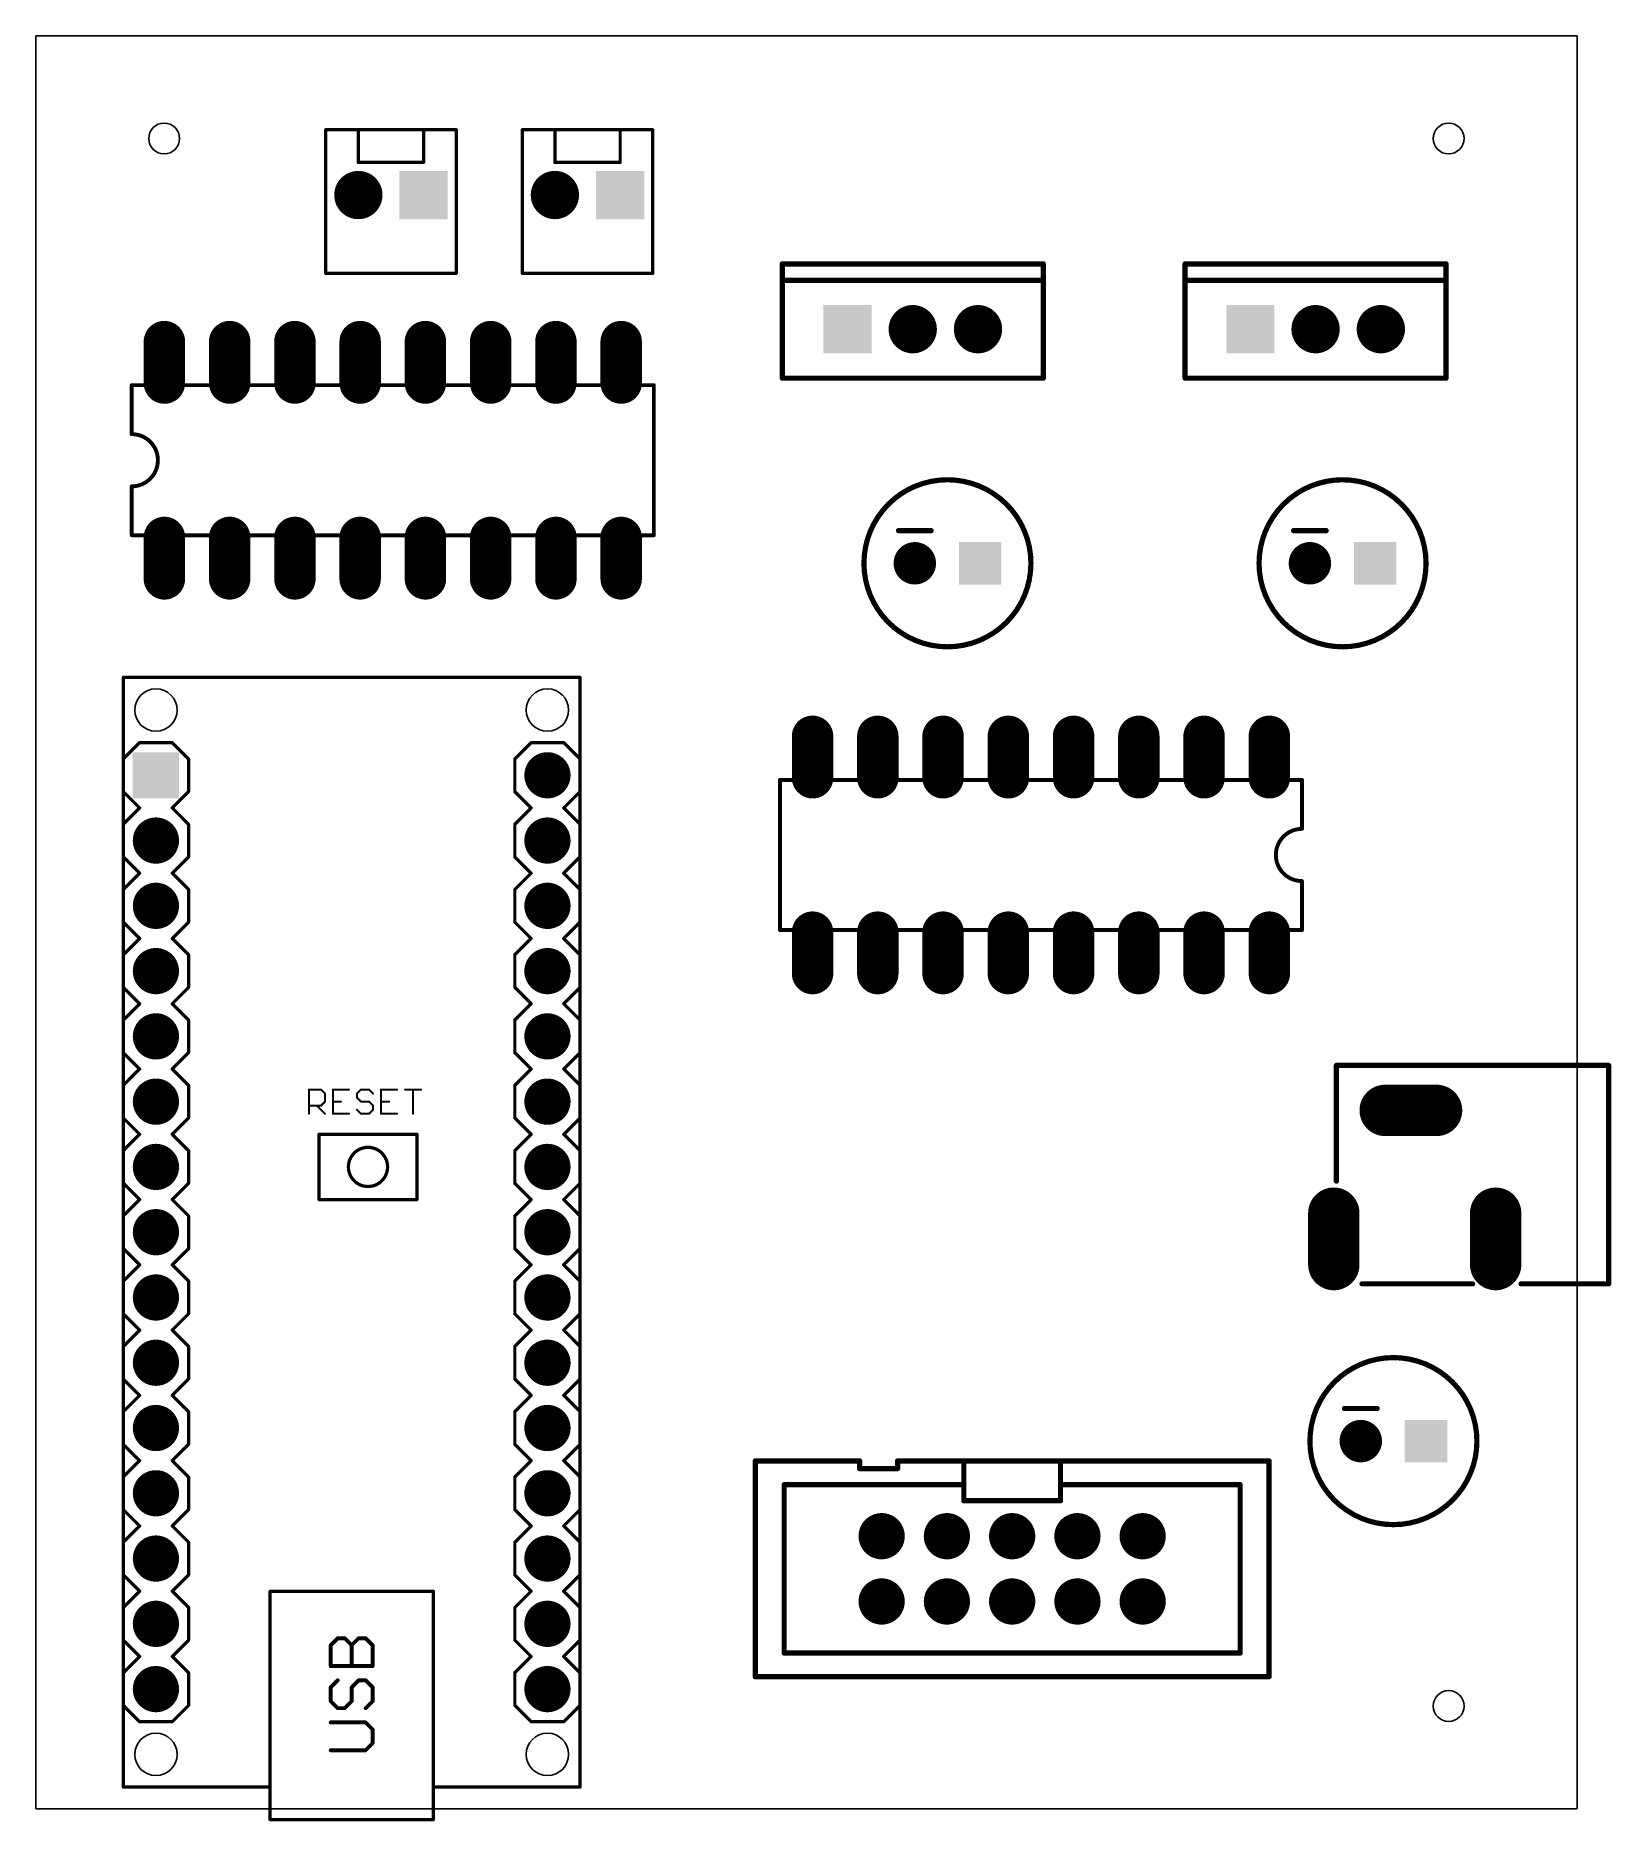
# Model space of a CAD drawing. Extents: x 0 to 61.3, y -0.5 to 69.
import ezdxf

# ---------------------------------------------------------------- set-up
doc = ezdxf.new("R2010")
doc.units = 0
for name, color, linetype in [('17', 82, 'CONTINUOUS'), ('20', 7, 'CONTINUOUS'), ('21', 253, 'CONTINUOUS')]:
    doc.layers.add(name, color=color, linetype=linetype)

# ---------------------------------------------------------------- blocks, each defined once
blk = doc.blocks.new('ROUNDP')
at = {"const_width": 0.5}
blk.add_lwpolyline([(0, -0.25, 1), (0, 0.25, 1), (0, -0.25)], format="xyb", dxfattribs=at)
blk = doc.blocks.new('SQUAREP')
blk.add_solid([(-0.5, -0.5), (0.5, -0.5), (-0.5, 0.5), (0.5, 0.5)])
blk = doc.blocks.new('LONGP100')
at = {"const_width": 1}
blk.add_lwpolyline([(-0.5, 0), (0.5, 0)], dxfattribs=at)
at = {"const_width": 0.5}
for points in [[(-0.5, 0.25, 1), (-0.5, -0.25)], [(0.5, -0.25, 1), (0.5, 0.25)]]:
    blk.add_lwpolyline(points, format="xyb", dxfattribs=at)

msp = doc.modelspace()

# ---------------------------------------------------------------- linework, layer by layer
at = {"layer": '20'}
for p, q in [((60, 69), (0, 69)), ((0, 69), (0, 0)), ((60, 0), (60, 69)), ((0, 0), (60, 0))]:
    msp.add_line(p, q, dxfattribs=at)
for centre, radius in [((5, 65), 0.6), ((55, 65), 0.6), ((4.68, 42.76), 0.8255), ((19.92, 42.76), 0.8255), ((55, 4), 0.6), ((4.68, 2.12), 0.8255), ((19.92, 2.12), 0.8255)]:
    msp.add_circle(centre, radius, dxfattribs=at)
at = {"layer": '21'}
for points, const_width in [([(11.29, 59.752), (11.29, 65.34)], 0.127), ([(11.29, 65.34), (12.56, 65.34)], 0.127), ([(12.56, 65.34), (15.1, 65.34)], 0.127), ([(12.56, 64.07), (12.56, 65.34)], 0.127), ([(15.1, 65.34), (16.37, 65.34)], 0.127), ([(15.1, 65.34), (15.1, 64.07)], 0.127), ([(16.37, 59.752), (16.37, 65.34)], 0.127), ([(18.94, 59.752), (18.94, 65.34)], 0.127), ([(18.94, 65.34), (20.21, 65.34)], 0.127), ([(20.21, 65.34), (22.75, 65.34)], 0.127), ([(20.21, 64.07), (20.21, 65.34)], 0.127), ([(22.75, 65.34), (24.02, 65.34)], 0.127), ([(22.75, 65.34), (22.75, 64.07)], 0.127), ([(24.02, 59.752), (24.02, 65.34)], 0.127), ([(15.1, 64.07), (12.56, 64.07)], 0.127), ([(22.75, 64.07), (20.21, 64.07)], 0.127), ([(11.29, 59.752), (16.37, 59.752)], 0.127), ([(18.94, 59.752), (24.02, 59.752)], 0.127), ([(29.06, 59.485), (29.06, 60.12)], 0.2032), ([(29.06, 60.12), (39.22, 60.12)], 0.2032), ([(39.22, 60.12), (39.22, 59.485)], 0.2032), ([(44.74, 59.485), (44.74, 60.12)], 0.2032), ([(44.74, 60.12), (54.9, 60.12)], 0.2032), ([(54.9, 60.12), (54.9, 59.485)], 0.2032), ([(29.06, 55.675), (29.06, 59.485)], 0.2032), ([(39.22, 59.485), (29.06, 59.485)], 0.2032), ([(39.22, 59.485), (39.22, 55.675)], 0.2032), ([(44.74, 55.675), (44.74, 59.485)], 0.2032), ([(54.9, 59.485), (44.74, 59.485)], 0.2032), ([(54.9, 59.485), (54.9, 55.675)], 0.2032), ([(39.22, 55.675), (29.06, 55.675)], 0.2032), ([(54.9, 55.675), (44.74, 55.675)], 0.2032), ([(24.06, 55.401), (3.74, 55.401)], 0.1524), ([(3.74, 55.401), (3.74, 53.496)], 0.1524), ([(24.06, 55.401), (24.06, 49.559)], 0.1524), ([(3.74, 49.559), (3.74, 51.464)], 0.1524), ([(3.74, 49.559), (24.06, 49.559)], 0.1524), ([(34.855, 49.74), (33.585, 49.74)], 0.2032), ([(50.235, 49.74), (48.965, 49.74)], 0.2032), ([(3.41, 44.03), (3.41, 38.315)], 0.127), ([(3.41, 44.03), (9.125, 44.03)], 0.127), ([(9.125, 44.03), (15.475, 44.03)], 0.127), ([(15.475, 44.03), (21.19, 44.03)], 0.127), ([(21.19, 44.03), (21.19, 39.585)], 0.127), ([(4.045, 41.49), (3.41, 40.855)], 0.127), ([(4.045, 41.49), (5.315, 41.49)], 0.127), ([(5.95, 40.855), (5.315, 41.49)], 0.127), ([(19.285, 41.49), (18.65, 40.855)], 0.127), ([(19.285, 41.49), (20.555, 41.49)], 0.127), ([(21.19, 40.855), (20.555, 41.49)], 0.127), ([(5.95, 39.585), (5.95, 40.855)], 0.127), ([(18.65, 39.585), (18.65, 40.855)], 0.127), ([(3.41, 39.585), (4.045, 38.95)], 0.127), ([(5.315, 38.95), (5.95, 39.585)], 0.127), ([(19.285, 38.95), (18.65, 39.585)], 0.127), ([(21.19, 39.585), (20.555, 38.95)], 0.127), ([(21.19, 38.315), (21.19, 39.585)], 0.127), ([(49.29, 40.041), (28.97, 40.041)], 0.1524), ([(28.97, 34.199), (28.97, 40.041)], 0.1524), ([(49.29, 40.041), (49.29, 38.136)], 0.1524), ([(4.045, 38.95), (3.41, 38.315)], 0.127), ([(5.95, 38.315), (5.315, 38.95)], 0.127), ([(18.65, 38.315), (19.285, 38.95)], 0.127), ([(20.555, 38.95), (21.19, 38.315)], 0.127), ([(3.41, 38.315), (3.41, 34.505)], 0.127), ([(5.95, 37.045), (5.95, 38.315)], 0.127), ([(18.65, 37.045), (18.65, 38.315)], 0.127), ([(21.19, 37.045), (21.19, 38.315)], 0.127), ([(3.41, 37.045), (4.045, 36.41)], 0.127), ([(5.315, 36.41), (5.95, 37.045)], 0.127), ([(19.285, 36.41), (18.65, 37.045)], 0.127), ([(20.555, 36.41), (21.19, 37.045)], 0.127), ([(21.19, 35.775), (21.19, 37.045)], 0.127), ([(4.045, 36.41), (3.41, 35.775)], 0.127), ([(5.95, 35.775), (5.315, 36.41)], 0.127), ([(18.65, 35.775), (19.285, 36.41)], 0.127), ([(21.19, 35.775), (20.555, 36.41)], 0.127), ([(49.29, 34.199), (49.29, 36.104)], 0.1524), ([(5.95, 34.505), (5.95, 35.775)], 0.127), ([(18.65, 34.505), (18.65, 35.775)], 0.127), ([(21.19, 34.505), (21.19, 35.775)], 0.127), ([(3.41, 34.505), (3.41, 17.995)], 0.127), ([(4.045, 33.87), (3.41, 34.505)], 0.127), ([(5.315, 33.87), (5.95, 34.505)], 0.127), ([(19.285, 33.87), (18.65, 34.505)], 0.127), ([(20.555, 33.87), (21.19, 34.505)], 0.127), ([(21.19, 33.235), (21.19, 34.505)], 0.127), ([(28.97, 34.199), (49.29, 34.199)], 0.1524), ([(4.045, 33.87), (3.41, 33.235)], 0.127), ([(5.95, 33.235), (5.315, 33.87)], 0.127), ([(18.65, 33.235), (19.285, 33.87)], 0.127), ([(21.19, 33.235), (20.555, 33.87)], 0.127), ([(5.95, 31.965), (5.95, 33.235)], 0.127), ([(18.65, 31.965), (18.65, 33.235)], 0.127), ([(21.19, 31.965), (21.19, 33.235)], 0.127), ([(3.41, 31.965), (4.045, 31.33)], 0.127), ([(5.315, 31.33), (5.95, 31.965)], 0.127), ([(19.285, 31.33), (18.65, 31.965)], 0.127), ([(20.555, 31.33), (21.19, 31.965)], 0.127), ([(21.19, 30.695), (21.19, 31.965)], 0.127), ([(4.045, 31.33), (3.41, 30.695)], 0.127), ([(5.95, 30.695), (5.315, 31.33)], 0.127), ([(18.65, 30.695), (19.285, 31.33)], 0.127), ([(21.19, 30.695), (20.555, 31.33)], 0.127), ([(5.95, 29.425), (5.95, 30.695)], 0.127), ([(18.65, 29.425), (18.65, 30.695)], 0.127), ([(21.19, 29.425), (21.19, 30.695)], 0.127), ([(3.41, 29.425), (4.045, 28.79)], 0.127), ([(5.315, 28.79), (5.95, 29.425)], 0.127), ([(19.285, 28.79), (18.65, 29.425)], 0.127), ([(20.555, 28.79), (21.19, 29.425)], 0.127), ([(21.19, 28.155), (21.19, 29.425)], 0.127), ([(4.045, 28.79), (3.41, 28.155)], 0.127), ([(5.95, 28.155), (5.315, 28.79)], 0.127), ([(18.65, 28.155), (19.285, 28.79)], 0.127), ([(21.19, 28.155), (20.555, 28.79)], 0.127), ([(50.63, 28.93), (50.63, 24.43)], 0.2032), ([(61.23, 28.93), (50.63, 28.93)], 0.2032), ([(61.23, 20.43), (61.23, 28.93)], 0.2032), ([(61.23, 28.93), (61.23, 28.88)], 0.2032), ([(5.95, 26.885), (5.95, 28.155)], 0.127), ([(10.6343, 27.0501), (10.6343, 27.9907)], 0.0762), ([(10.6343, 27.9907), (11.1046, 27.9907)], 0.0762), ([(11.1046, 27.9907), (11.2614, 27.8339)], 0.0762), ([(11.2614, 27.8339), (11.2614, 27.5204)], 0.0762), ([(12.1969, 27.9907), (11.5698, 27.9907)], 0.0762), ([(11.5698, 27.9907), (11.5698, 27.0501)], 0.0762), ([(12.6621, 27.9907), (12.5053, 27.8339)], 0.0762), ([(12.5053, 27.8339), (12.5053, 27.6772)], 0.0762), ([(12.9756, 27.9907), (12.6621, 27.9907)], 0.0762), ([(13.1324, 27.8339), (12.9756, 27.9907)], 0.0762), ([(14.0679, 27.9907), (13.4409, 27.9907)], 0.0762), ([(13.4409, 27.9907), (13.4409, 27.0501)], 0.0762), ([(14.3764, 27.9907), (15.0034, 27.9907)], 0.0762), ([(14.6899, 27.0501), (14.6899, 27.9907)], 0.0762), ([(18.65, 26.885), (18.65, 28.155)], 0.127), ([(21.19, 26.885), (21.19, 28.155)], 0.127), ([(11.1046, 27.3636), (10.6343, 27.3636)], 0.0762), ([(10.9478, 27.3636), (11.2614, 27.0501)], 0.0762), ([(11.2614, 27.5204), (11.1046, 27.3636)], 0.0762), ([(11.5698, 27.5204), (11.8834, 27.5204)], 0.0762), ([(12.5053, 27.6772), (12.6621, 27.5204)], 0.0762), ([(12.6621, 27.0501), (12.5053, 27.2069)], 0.0762), ([(12.6621, 27.5204), (12.9756, 27.5204)], 0.0762), ([(12.9756, 27.5204), (13.1324, 27.3636)], 0.0762), ([(13.1324, 27.2069), (12.9756, 27.0501)], 0.0762), ([(13.1324, 27.3636), (13.1324, 27.2069)], 0.0762), ([(13.4409, 27.5204), (13.7544, 27.5204)], 0.0762), ([(3.41, 26.885), (4.045, 26.25)], 0.127), ([(5.315, 26.25), (5.95, 26.885)], 0.127), ([(11.5698, 27.0501), (12.1969, 27.0501)], 0.0762), ([(12.9756, 27.0501), (12.6621, 27.0501)], 0.0762), ([(13.4409, 27.0501), (14.0679, 27.0501)], 0.0762), ([(19.285, 26.25), (18.65, 26.885)], 0.127), ([(20.555, 26.25), (21.19, 26.885)], 0.127), ([(21.19, 25.615), (21.19, 26.885)], 0.127), ([(4.045, 26.25), (3.41, 25.615)], 0.127), ([(5.95, 25.615), (5.315, 26.25)], 0.127), ([(14.84, 26.25), (11.03, 26.25)], 0.127), ([(11.03, 26.25), (11.03, 23.71)], 0.127), ([(14.84, 23.71), (14.84, 26.25)], 0.127), ([(18.65, 25.615), (19.285, 26.25)], 0.127), ([(21.19, 25.615), (20.555, 26.25)], 0.127), ([(5.95, 24.345), (5.95, 25.615)], 0.127), ([(18.65, 24.345), (18.65, 25.615)], 0.127), ([(21.19, 24.345), (21.19, 25.615)], 0.127), ([(3.41, 24.345), (4.045, 23.71)], 0.127), ([(5.315, 23.71), (5.95, 24.345)], 0.127), ([(19.285, 23.71), (18.65, 24.345)], 0.127), ([(20.555, 23.71), (21.19, 24.345)], 0.127), ([(21.19, 23.075), (21.19, 24.345)], 0.127), ([(4.045, 23.71), (3.41, 23.075)], 0.127), ([(5.95, 23.075), (5.315, 23.71)], 0.127), ([(11.03, 23.71), (14.84, 23.71)], 0.127), ([(18.65, 23.075), (19.285, 23.71)], 0.127), ([(21.19, 23.075), (20.555, 23.71)], 0.127), ([(5.95, 21.805), (5.95, 23.075)], 0.127), ([(18.65, 21.805), (18.65, 23.075)], 0.127), ([(21.19, 21.805), (21.19, 23.075)], 0.127), ([(3.41, 21.805), (4.045, 21.17)], 0.127), ([(5.315, 21.17), (5.95, 21.805)], 0.127), ([(19.285, 21.17), (18.65, 21.805)], 0.127), ([(20.555, 21.17), (21.19, 21.805)], 0.127), ([(21.19, 20.535), (21.19, 21.805)], 0.127), ([(4.045, 21.17), (3.41, 20.535)], 0.127), ([(5.95, 20.535), (5.315, 21.17)], 0.127), ([(18.65, 20.535), (19.285, 21.17)], 0.127), ([(21.19, 20.535), (20.555, 21.17)], 0.127), ([(5.95, 19.265), (5.95, 20.535)], 0.127), ([(18.65, 19.265), (18.65, 20.535)], 0.127), ([(21.19, 19.265), (21.19, 20.535)], 0.127), ([(51.63, 20.43), (55.93, 20.43)], 0.2032), ([(57.82, 20.43), (61.23, 20.43)], 0.2032), ([(3.41, 19.265), (4.045, 18.63)], 0.127), ([(5.315, 18.63), (5.95, 19.265)], 0.127), ([(19.285, 18.63), (18.65, 19.265)], 0.127), ([(20.555, 18.63), (21.19, 19.265)], 0.127), ([(21.19, 17.995), (21.19, 19.265)], 0.127), ([(4.045, 18.63), (3.41, 17.995)], 0.127), ([(5.95, 17.995), (5.315, 18.63)], 0.127), ([(18.65, 17.995), (19.285, 18.63)], 0.127), ([(21.19, 17.995), (20.555, 18.63)], 0.127), ([(3.41, 17.995), (3.41, 10.375)], 0.127), ([(5.95, 16.725), (5.95, 17.995)], 0.127), ([(18.65, 16.725), (18.65, 17.995)], 0.127), ([(21.19, 16.725), (21.19, 17.995)], 0.127), ([(3.41, 16.725), (4.045, 16.09)], 0.127), ([(5.315, 16.09), (5.95, 16.725)], 0.127), ([(19.285, 16.09), (18.65, 16.725)], 0.127), ([(20.555, 16.09), (21.19, 16.725)], 0.127), ([(21.19, 15.455), (21.19, 16.725)], 0.127), ([(4.045, 16.09), (3.41, 15.455)], 0.127), ([(5.95, 15.455), (5.315, 16.09)], 0.127), ([(18.65, 15.455), (19.285, 16.09)], 0.127), ([(21.19, 15.455), (20.555, 16.09)], 0.127), ([(5.95, 14.185), (5.95, 15.455)], 0.127), ([(18.65, 14.185), (18.65, 15.455)], 0.127), ([(21.19, 14.185), (21.19, 15.455)], 0.127), ([(52.215, 15.58), (50.945, 15.58)], 0.2032), ([(3.41, 14.185), (4.045, 13.55)], 0.127), ([(5.315, 13.55), (5.95, 14.185)], 0.127), ([(19.285, 13.55), (18.65, 14.185)], 0.127), ([(20.555, 13.55), (21.19, 14.185)], 0.127), ([(21.19, 12.915), (21.19, 14.185)], 0.127), ([(4.045, 13.55), (3.41, 12.915)], 0.127), ([(5.95, 12.915), (5.315, 13.55)], 0.127), ([(18.65, 12.915), (19.285, 13.55)], 0.127), ([(21.19, 12.915), (20.555, 13.55)], 0.127), ([(28.01, 5.14), (28.01, 13.54)], 0.2032), ([(28.01, 13.54), (32.072, 13.54)], 0.2032), ([(32.072, 13.54), (32.072, 13.24)], 0.2032), ([(32.072, 13.24), (33.551, 13.24)], 0.2032), ([(33.551, 13.24), (33.551, 13.54)], 0.2032), ([(33.551, 13.54), (36.127, 13.54)], 0.2032), ([(36.127, 13.54), (36.127, 11.99)], 0.2032), ([(36.127, 13.54), (39.893, 13.54)], 0.2032), ([(39.893, 11.99), (39.893, 13.54)], 0.2032), ([(39.893, 13.54), (48.01, 13.54)], 0.2032), ([(48.01, 13.54), (48.01, 5.14)], 0.2032), ([(5.95, 11.645), (5.95, 12.915)], 0.127), ([(18.65, 11.645), (18.65, 12.915)], 0.127), ([(21.19, 10.375), (21.19, 12.915)], 0.127), ([(29.135, 6.065), (29.135, 12.615)], 0.2032), ([(29.135, 12.615), (36.127, 12.615)], 0.2032), ([(39.893, 12.615), (46.885, 12.615)], 0.2032), ([(46.885, 12.615), (46.885, 6.065)], 0.2032), ([(36.127, 11.99), (39.893, 11.99)], 0.2032), ([(3.41, 11.645), (4.045, 11.01)], 0.127), ([(5.315, 11.01), (5.95, 11.645)], 0.127), ([(18.65, 11.645), (19.285, 11.01)], 0.127), ([(21.19, 11.645), (20.555, 11.01)], 0.127), ([(4.045, 11.01), (3.41, 10.375)], 0.127), ([(3.41, 10.375), (3.41, 9.105)], 0.127), ([(5.95, 10.375), (5.315, 11.01)], 0.127), ([(5.95, 9.105), (5.95, 10.375)], 0.127), ([(19.285, 11.01), (18.65, 10.375)], 0.127), ([(18.65, 10.375), (18.65, 9.105)], 0.127), ([(21.19, 10.375), (20.555, 11.01)], 0.127), ([(21.19, 9.105), (21.19, 10.375)], 0.127), ([(3.41, 9.105), (3.41, 7.835)], 0.127), ([(3.41, 9.105), (4.045, 8.47)], 0.127), ([(5.315, 8.47), (5.95, 9.105)], 0.127), ([(18.65, 9.105), (19.285, 8.47)], 0.127), ([(20.555, 8.47), (21.19, 9.105)], 0.127), ([(21.19, 7.835), (21.19, 9.105)], 0.127), ([(4.045, 8.47), (3.41, 7.835)], 0.127), ([(5.95, 7.835), (5.315, 8.47)], 0.127), ([(9.125, 0.85), (9.125, 8.47)], 0.127), ([(9.125, 8.47), (15.475, 8.47)], 0.127), ([(15.475, 8.47), (15.475, 0.85)], 0.127), ([(19.285, 8.47), (18.65, 7.835)], 0.127), ([(21.19, 7.835), (20.555, 8.47)], 0.127), ([(3.41, 7.835), (3.41, 6.565)], 0.127), ([(5.95, 6.565), (5.95, 7.835)], 0.127), ([(18.65, 7.835), (18.65, 6.565)], 0.127), ([(21.19, 6.565), (21.19, 7.835)], 0.127), ([(3.41, 6.565), (3.41, 5.295)], 0.127), ([(3.41, 6.565), (4.045, 5.93)], 0.127), ([(5.315, 5.93), (5.95, 6.565)], 0.127), ([(11.4858, 6.3683), (11.757, 6.6394)], 0.1524), ([(11.4858, 5.5548), (11.4858, 6.3683)], 0.1524), ([(11.757, 6.6394), (12.0281, 6.6394)], 0.1524), ([(12.0281, 6.6394), (12.2993, 6.3683)], 0.1524), ([(12.2993, 6.3683), (12.5705, 6.6394)], 0.1524), ([(12.2993, 5.5548), (12.2993, 6.3683)], 0.1524), ([(12.5705, 6.6394), (12.8416, 6.6394)], 0.1524), ([(12.8416, 6.6394), (13.1128, 6.3683)], 0.1524), ([(13.1128, 6.3683), (13.1128, 5.5548)], 0.1524), ([(18.65, 6.565), (19.285, 5.93)], 0.127), ([(20.555, 5.93), (21.19, 6.565)], 0.127), ([(21.19, 5.295), (21.19, 6.565)], 0.127), ([(4.045, 5.93), (3.41, 5.295)], 0.127), ([(5.95, 5.295), (5.315, 5.93)], 0.127), ([(13.1128, 5.5548), (11.4858, 5.5548)], 0.1524), ([(19.285, 5.93), (18.65, 5.295)], 0.127), ([(21.19, 5.295), (20.555, 5.93)], 0.127), ([(46.885, 6.065), (29.135, 6.065)], 0.2032), ([(3.41, 5.295), (3.41, 4.025)], 0.127), ([(5.95, 4.025), (5.95, 5.295)], 0.127), ([(11.757, 5.0023), (11.4858, 4.7311)], 0.1524), ([(12.2993, 4.7311), (12.5705, 5.0023)], 0.1524), ([(12.5705, 5.0023), (12.8416, 5.0023)], 0.1524), ([(12.8416, 5.0023), (13.1128, 4.7311)], 0.1524), ([(18.65, 5.295), (18.65, 4.025)], 0.127), ([(21.19, 4.025), (21.19, 5.295)], 0.127), ([(48.01, 5.14), (28.01, 5.14)], 0.2032), ([(11.4858, 4.7311), (11.4858, 4.1888)], 0.1524), ([(11.4858, 4.1888), (11.757, 3.9176)], 0.1524), ([(12.0281, 3.9176), (12.2993, 4.1888)], 0.1524), ([(12.2993, 4.1888), (12.2993, 4.7311)], 0.1524), ([(13.1128, 4.1888), (12.8416, 3.9176)], 0.1524), ([(13.1128, 4.7311), (13.1128, 4.1888)], 0.1524), ([(3.41, 4.025), (3.41, 0.85)], 0.127), ([(3.41, 4.025), (4.045, 3.39)], 0.127), ([(5.315, 3.39), (5.95, 4.025)], 0.127), ([(11.757, 3.9176), (12.0281, 3.9176)], 0.1524), ([(18.65, 4.025), (19.285, 3.39)], 0.127), ([(20.555, 3.39), (21.19, 4.025)], 0.127), ([(21.19, 0.85), (21.19, 4.025)], 0.127), ([(4.045, 3.39), (5.315, 3.39)], 0.127), ([(12.8416, 3.3651), (11.4858, 3.3651)], 0.1524), ([(13.1128, 3.094), (12.8416, 3.3651)], 0.1524), ([(13.1128, 2.5516), (13.1128, 3.094)], 0.1524), ([(19.285, 3.39), (20.555, 3.39)], 0.127), ([(11.4858, 2.2805), (12.8416, 2.2805)], 0.1524), ([(12.8416, 2.2805), (13.1128, 2.5516)], 0.1524), ([(3.41, 0.85), (9.125, 0.85)], 0.127), ([(9.125, 0.85), (9.125, -0.42)], 0.127), ([(15.475, 0.85), (21.19, 0.85)], 0.127), ([(15.475, -0.42), (15.475, 0.85)], 0.127), ([(9.125, -0.42), (15.475, -0.42)], 0.127)]:
    msp.add_lwpolyline(points, dxfattribs=dict(at, const_width=const_width))
for points, const_width in [([(11.29, 65.3718, 1), (11.29, 65.3083)], 0.0635), ([(11.3218, 65.34, 1), (11.2583, 65.34)], 0.0635), ([(12.5918, 65.34, 1), (12.5282, 65.34)], 0.0635), ([(12.56, 65.3718, 1), (12.56, 65.3083)], 0.0635), ([(12.56, 65.3083, 1), (12.56, 65.3718)], 0.0635), ([(15.1, 65.3718, 1), (15.1, 65.3083)], 0.0635), ([(15.1318, 65.34, 1), (15.0683, 65.34)], 0.0635), ([(15.1, 65.3083, 1), (15.1, 65.3718)], 0.0635), ([(16.4017, 65.34, 1), (16.3383, 65.34)], 0.0635), ([(16.37, 65.3083, 1), (16.37, 65.3718)], 0.0635), ([(18.9718, 65.34, 1), (18.9083, 65.34)], 0.0635), ([(18.94, 65.3718, 1), (18.94, 65.3083)], 0.0635), ([(20.21, 65.3718, 1), (20.21, 65.3083)], 0.0635), ([(20.2417, 65.34, 1), (20.1783, 65.34)], 0.0635), ([(20.21, 65.3083, 1), (20.21, 65.3718)], 0.0635), ([(22.75, 65.3718, 1), (22.75, 65.3083)], 0.0635), ([(22.7817, 65.34, 1), (22.7183, 65.34)], 0.0635), ([(22.75, 65.3083, 1), (22.75, 65.3718)], 0.0635), ([(24.0517, 65.34, 1), (23.9883, 65.34)], 0.0635), ([(24.02, 65.3083, 1), (24.02, 65.3718)], 0.0635), ([(12.5282, 64.07, 1), (12.5918, 64.07)], 0.0635), ([(12.56, 64.1018, 1), (12.56, 64.0383)], 0.0635), ([(15.0683, 64.07, 1), (15.1318, 64.07)], 0.0635), ([(15.1, 64.0383, 1), (15.1, 64.1018)], 0.0635), ([(20.21, 64.1018, 1), (20.21, 64.0383)], 0.0635), ([(20.1783, 64.07, 1), (20.2417, 64.07)], 0.0635), ([(22.7183, 64.07, 1), (22.7817, 64.07)], 0.0635), ([(22.75, 64.0383, 1), (22.75, 64.1018)], 0.0635), ([(11.29, 59.7838, 1), (11.29, 59.7203)], 0.0635), ([(11.2583, 59.752, 1), (11.3218, 59.752)], 0.0635), ([(16.3383, 59.752, 1), (16.4017, 59.752)], 0.0635), ([(16.37, 59.7203, 1), (16.37, 59.7838)], 0.0635), ([(18.94, 59.7838, 1), (18.94, 59.7203)], 0.0635), ([(18.9083, 59.752, 1), (18.9718, 59.752)], 0.0635), ([(23.9883, 59.752, 1), (24.0517, 59.752)], 0.0635), ([(24.02, 59.7203, 1), (24.02, 59.7838)], 0.0635), ([(29.1108, 60.12, 1), (29.0092, 60.12)], 0.1016), ([(29.06, 60.1708, 1), (29.06, 60.0692)], 0.1016), ([(39.2708, 60.12, 1), (39.1692, 60.12)], 0.1016), ([(39.22, 60.0692, 1), (39.22, 60.1708)], 0.1016), ([(44.7908, 60.12, 1), (44.6892, 60.12)], 0.1016), ([(44.74, 60.1708, 1), (44.74, 60.0692)], 0.1016), ([(54.9508, 60.12, 1), (54.8492, 60.12)], 0.1016), ([(54.9, 60.0692, 1), (54.9, 60.1708)], 0.1016), ([(29.1108, 59.485, 1), (29.0092, 59.485)], 0.1016), ([(29.06, 59.5358, 1), (29.06, 59.4342)], 0.1016), ([(29.0092, 59.485, 1), (29.1108, 59.485)], 0.1016), ([(39.2708, 59.485, 1), (39.1692, 59.485)], 0.1016), ([(39.1692, 59.485, 1), (39.2708, 59.485)], 0.1016), ([(39.22, 59.4342, 1), (39.22, 59.5358)], 0.1016), ([(44.7908, 59.485, 1), (44.6892, 59.485)], 0.1016), ([(44.74, 59.5358, 1), (44.74, 59.4342)], 0.1016), ([(44.6892, 59.485, 1), (44.7908, 59.485)], 0.1016), ([(54.9508, 59.485, 1), (54.8492, 59.485)], 0.1016), ([(54.8492, 59.485, 1), (54.9508, 59.485)], 0.1016), ([(54.9, 59.4342, 1), (54.9, 59.5358)], 0.1016), ([(29.06, 55.7258, 1), (29.06, 55.6242)], 0.1016), ([(29.0092, 55.675, 1), (29.1108, 55.675)], 0.1016), ([(39.1692, 55.675, 1), (39.2708, 55.675)], 0.1016), ([(39.22, 55.6242, 1), (39.22, 55.7258)], 0.1016), ([(44.74, 55.7258, 1), (44.74, 55.6242)], 0.1016), ([(44.6892, 55.675, 1), (44.7908, 55.675)], 0.1016), ([(54.8492, 55.675, 1), (54.9508, 55.675)], 0.1016), ([(54.9, 55.6242, 1), (54.9, 55.7258)], 0.1016), ([(3.74, 55.4391, 1), (3.74, 55.3629)], 0.0762), ([(3.7781, 55.401, 1), (3.7019, 55.401)], 0.0762), ([(24.0981, 55.401, 1), (24.0219, 55.401)], 0.0762), ([(24.06, 55.3629, 1), (24.06, 55.4391)], 0.0762), ([(3.74, 51.464, 1), (3.74, 53.496)], 0.1524), ([(3.74, 53.5341, 1), (3.74, 53.4579)], 0.0762), ([(3.7019, 53.496, 1), (3.7781, 53.496)], 0.0762), ([(3.7781, 51.464, 1), (3.7019, 51.464)], 0.0762), ([(3.74, 51.5021, 1), (3.74, 51.4259)], 0.0762), ([(35.49, 45.22, 1), (35.49, 51.72, 1), (35.49, 45.22)], 0.2032), ([(50.87, 45.22, 1), (50.87, 51.72, 1), (50.87, 45.22)], 0.2032), ([(3.74, 49.5971, 1), (3.74, 49.5209)], 0.0762), ([(3.7019, 49.559, 1), (3.7781, 49.559)], 0.0762), ([(24.0219, 49.559, 1), (24.0981, 49.559)], 0.0762), ([(24.06, 49.5209, 1), (24.06, 49.5971)], 0.0762), ([(33.585, 49.7908, 1), (33.585, 49.6892)], 0.1016), ([(34.855, 49.6892, 1), (34.855, 49.7908)], 0.1016), ([(48.965, 49.7908, 1), (48.965, 49.6892)], 0.1016), ([(50.235, 49.6892, 1), (50.235, 49.7908)], 0.1016), ([(3.4418, 44.03, 1), (3.3782, 44.03)], 0.0635), ([(3.41, 44.0618, 1), (3.41, 43.9982)], 0.0635), ([(9.125, 44.0618, 1), (9.125, 43.9982)], 0.0635), ([(9.125, 43.9982, 1), (9.125, 44.0618)], 0.0635), ([(15.475, 44.0618, 1), (15.475, 43.9982)], 0.0635), ([(15.475, 43.9982, 1), (15.475, 44.0618)], 0.0635), ([(21.2218, 44.03, 1), (21.1583, 44.03)], 0.0635), ([(21.19, 43.9982, 1), (21.19, 44.0618)], 0.0635), ([(4.045, 41.5218, 1), (4.045, 41.4582)], 0.0635), ([(4.0675, 41.4675, 1), (4.0225, 41.5125)], 0.0635), ([(5.3375, 41.5125, 1), (5.2925, 41.4675)], 0.0635), ([(5.315, 41.4582, 1), (5.315, 41.5218)], 0.0635), ([(19.285, 41.5218, 1), (19.285, 41.4582)], 0.0635), ([(19.3075, 41.4675, 1), (19.2625, 41.5125)], 0.0635), ([(20.5775, 41.5125, 1), (20.5325, 41.4675)], 0.0635), ([(20.555, 41.4582, 1), (20.555, 41.5218)], 0.0635), ([(3.3875, 40.8775, 1), (3.4325, 40.8325)], 0.0635), ([(5.9817, 40.855, 1), (5.9183, 40.855)], 0.0635), ([(5.9275, 40.8325, 1), (5.9725, 40.8775)], 0.0635), ([(18.6275, 40.8775, 1), (18.6725, 40.8325)], 0.0635), ([(18.6818, 40.855, 1), (18.6183, 40.855)], 0.0635), ([(21.1675, 40.8325, 1), (21.2125, 40.8775)], 0.0635), ([(3.4325, 39.6075, 1), (3.3875, 39.5625)], 0.0635), ([(5.9183, 39.585, 1), (5.9817, 39.585)], 0.0635), ([(5.9725, 39.5625, 1), (5.9275, 39.6075)], 0.0635), ([(18.6725, 39.6075, 1), (18.6275, 39.5625)], 0.0635), ([(18.6183, 39.585, 1), (18.6818, 39.585)], 0.0635), ([(21.2218, 39.585, 1), (21.1583, 39.585)], 0.0635), ([(21.1583, 39.585, 1), (21.2218, 39.585)], 0.0635), ([(21.2125, 39.5625, 1), (21.1675, 39.6075)], 0.0635), ([(28.97, 40.0791, 1), (28.97, 40.0029)], 0.0762), ([(29.0081, 40.041, 1), (28.9319, 40.041)], 0.0762), ([(49.3281, 40.041, 1), (49.2519, 40.041)], 0.0762), ([(49.29, 40.0029, 1), (49.29, 40.0791)], 0.0762), ([(4.0675, 38.9275, 1), (4.0225, 38.9725)], 0.0635), ([(4.0225, 38.9275, 1), (4.0675, 38.9725)], 0.0635), ([(5.3375, 38.9725, 1), (5.2925, 38.9275)], 0.0635), ([(5.2925, 38.9725, 1), (5.3375, 38.9275)], 0.0635), ([(19.3075, 38.9275, 1), (19.2625, 38.9725)], 0.0635), ([(19.2625, 38.9275, 1), (19.3075, 38.9725)], 0.0635), ([(20.5775, 38.9725, 1), (20.5325, 38.9275)], 0.0635), ([(20.5325, 38.9725, 1), (20.5775, 38.9275)], 0.0635), ([(3.4418, 38.315, 1), (3.3782, 38.315)], 0.0635), ([(3.3875, 38.3375, 1), (3.4325, 38.2925)], 0.0635), ([(3.3782, 38.315, 1), (3.4418, 38.315)], 0.0635), ([(5.9817, 38.315, 1), (5.9183, 38.315)], 0.0635), ([(5.9275, 38.2925, 1), (5.9725, 38.3375)], 0.0635), ([(18.6275, 38.3375, 1), (18.6725, 38.2925)], 0.0635), ([(18.6818, 38.315, 1), (18.6183, 38.315)], 0.0635), ([(21.2218, 38.315, 1), (21.1583, 38.315)], 0.0635), ([(21.1583, 38.315, 1), (21.2218, 38.315)], 0.0635), ([(21.1675, 38.2925, 1), (21.2125, 38.3375)], 0.0635), ([(49.29, 38.136, 1), (49.29, 36.104)], 0.1524), ([(49.2519, 38.136, 1), (49.3281, 38.136)], 0.0762), ([(49.29, 38.0979, 1), (49.29, 38.1741)], 0.0762), ([(3.4325, 37.0675, 1), (3.3875, 37.0225)], 0.0635), ([(5.9183, 37.045, 1), (5.9817, 37.045)], 0.0635), ([(5.9725, 37.0225, 1), (5.9275, 37.0675)], 0.0635), ([(18.6725, 37.0675, 1), (18.6275, 37.0225)], 0.0635), ([(18.6183, 37.045, 1), (18.6818, 37.045)], 0.0635), ([(21.2218, 37.045, 1), (21.1583, 37.045)], 0.0635), ([(21.1583, 37.045, 1), (21.2218, 37.045)], 0.0635), ([(21.2125, 37.0225, 1), (21.1675, 37.0675)], 0.0635), ([(4.0225, 36.3875, 1), (4.0675, 36.4325)], 0.0635), ([(4.0675, 36.3875, 1), (4.0225, 36.4325)], 0.0635), ([(5.3375, 36.4325, 1), (5.2925, 36.3875)], 0.0635), ([(5.2925, 36.4325, 1), (5.3375, 36.3875)], 0.0635), ([(19.2625, 36.3875, 1), (19.3075, 36.4325)], 0.0635), ([(19.3075, 36.3875, 1), (19.2625, 36.4325)], 0.0635), ([(20.5775, 36.4325, 1), (20.5325, 36.3875)], 0.0635), ([(20.5325, 36.4325, 1), (20.5775, 36.3875)], 0.0635), ([(49.3281, 36.104, 1), (49.2519, 36.104)], 0.0762), ([(49.29, 36.0659, 1), (49.29, 36.1421)], 0.0762), ([(3.3875, 35.7975, 1), (3.4325, 35.7525)], 0.0635), ([(5.9817, 35.775, 1), (5.9183, 35.775)], 0.0635), ([(5.9275, 35.7525, 1), (5.9725, 35.7975)], 0.0635), ([(18.6275, 35.7975, 1), (18.6725, 35.7525)], 0.0635), ([(18.6818, 35.775, 1), (18.6183, 35.775)], 0.0635), ([(21.2218, 35.775, 1), (21.1583, 35.775)], 0.0635), ([(21.1583, 35.775, 1), (21.2218, 35.775)], 0.0635), ([(21.1675, 35.7525, 1), (21.2125, 35.7975)], 0.0635), ([(3.4418, 34.505, 1), (3.3782, 34.505)], 0.0635), ([(3.4325, 34.5275, 1), (3.3875, 34.4825)], 0.0635), ([(3.3782, 34.505, 1), (3.4418, 34.505)], 0.0635), ([(5.9183, 34.505, 1), (5.9817, 34.505)], 0.0635), ([(5.9725, 34.4825, 1), (5.9275, 34.5275)], 0.0635), ([(18.6725, 34.5275, 1), (18.6275, 34.4825)], 0.0635), ([(18.6183, 34.505, 1), (18.6818, 34.505)], 0.0635), ([(21.2218, 34.505, 1), (21.1583, 34.505)], 0.0635), ([(21.1583, 34.505, 1), (21.2218, 34.505)], 0.0635), ([(21.2125, 34.4825, 1), (21.1675, 34.5275)], 0.0635), ([(28.97, 34.2371, 1), (28.97, 34.1609)], 0.0762), ([(28.9319, 34.199, 1), (29.0081, 34.199)], 0.0762), ([(49.2519, 34.199, 1), (49.3281, 34.199)], 0.0762), ([(49.29, 34.1609, 1), (49.29, 34.2371)], 0.0762), ([(4.0675, 33.8475, 1), (4.0225, 33.8925)], 0.0635), ([(4.0225, 33.8475, 1), (4.0675, 33.8925)], 0.0635), ([(5.3375, 33.8925, 1), (5.2925, 33.8475)], 0.0635), ([(5.2925, 33.8925, 1), (5.3375, 33.8475)], 0.0635), ([(19.3075, 33.8475, 1), (19.2625, 33.8925)], 0.0635), ([(19.2625, 33.8475, 1), (19.3075, 33.8925)], 0.0635), ([(20.5775, 33.8925, 1), (20.5325, 33.8475)], 0.0635), ([(20.5325, 33.8925, 1), (20.5775, 33.8475)], 0.0635), ([(3.3875, 33.2575, 1), (3.4325, 33.2125)], 0.0635), ([(5.9817, 33.235, 1), (5.9183, 33.235)], 0.0635), ([(5.9275, 33.2125, 1), (5.9725, 33.2575)], 0.0635), ([(18.6275, 33.2575, 1), (18.6725, 33.2125)], 0.0635), ([(18.6818, 33.235, 1), (18.6183, 33.235)], 0.0635), ([(21.2218, 33.235, 1), (21.1583, 33.235)], 0.0635), ([(21.1583, 33.235, 1), (21.2218, 33.235)], 0.0635), ([(21.1675, 33.2125, 1), (21.2125, 33.2575)], 0.0635), ([(3.4325, 31.9875, 1), (3.3875, 31.9425)], 0.0635), ([(5.9183, 31.965, 1), (5.9817, 31.965)], 0.0635), ([(5.9725, 31.9425, 1), (5.9275, 31.9875)], 0.0635), ([(18.6725, 31.9875, 1), (18.6275, 31.9425)], 0.0635), ([(18.6183, 31.965, 1), (18.6818, 31.965)], 0.0635), ([(21.2218, 31.965, 1), (21.1583, 31.965)], 0.0635), ([(21.1583, 31.965, 1), (21.2218, 31.965)], 0.0635), ([(21.2125, 31.9425, 1), (21.1675, 31.9875)], 0.0635), ([(4.0225, 31.3075, 1), (4.0675, 31.3525)], 0.0635), ([(4.0675, 31.3075, 1), (4.0225, 31.3525)], 0.0635), ([(5.3375, 31.3525, 1), (5.2925, 31.3075)], 0.0635), ([(5.2925, 31.3525, 1), (5.3375, 31.3075)], 0.0635), ([(19.3075, 31.3075, 1), (19.2625, 31.3525)], 0.0635), ([(19.2625, 31.3075, 1), (19.3075, 31.3525)], 0.0635), ([(20.5775, 31.3525, 1), (20.5325, 31.3075)], 0.0635), ([(20.5325, 31.3525, 1), (20.5775, 31.3075)], 0.0635), ([(3.3875, 30.7175, 1), (3.4325, 30.6725)], 0.0635), ([(5.9817, 30.695, 1), (5.9183, 30.695)], 0.0635), ([(5.9275, 30.6725, 1), (5.9725, 30.7175)], 0.0635), ([(18.6275, 30.7175, 1), (18.6725, 30.6725)], 0.0635), ([(18.6818, 30.695, 1), (18.6183, 30.695)], 0.0635), ([(21.2218, 30.695, 1), (21.1583, 30.695)], 0.0635), ([(21.1583, 30.695, 1), (21.2218, 30.695)], 0.0635), ([(21.1675, 30.6725, 1), (21.2125, 30.7175)], 0.0635), ([(3.4325, 29.4475, 1), (3.3875, 29.4025)], 0.0635), ([(5.9183, 29.425, 1), (5.9817, 29.425)], 0.0635), ([(5.9725, 29.4025, 1), (5.9275, 29.4475)], 0.0635), ([(18.6725, 29.4475, 1), (18.6275, 29.4025)], 0.0635), ([(18.6183, 29.425, 1), (18.6818, 29.425)], 0.0635), ([(21.2218, 29.425, 1), (21.1583, 29.425)], 0.0635), ([(21.1583, 29.425, 1), (21.2218, 29.425)], 0.0635), ([(21.2125, 29.4025, 1), (21.1675, 29.4475)], 0.0635), ([(4.0675, 28.7675, 1), (4.0225, 28.8125)], 0.0635), ([(4.0225, 28.7675, 1), (4.0675, 28.8125)], 0.0635), ([(5.3375, 28.8125, 1), (5.2925, 28.7675)], 0.0635), ([(5.2925, 28.8125, 1), (5.3375, 28.7675)], 0.0635), ([(19.3075, 28.7675, 1), (19.2625, 28.8125)], 0.0635), ([(19.2625, 28.7675, 1), (19.3075, 28.8125)], 0.0635), ([(20.5775, 28.8125, 1), (20.5325, 28.7675)], 0.0635), ([(20.5325, 28.8125, 1), (20.5775, 28.7675)], 0.0635), ([(50.6808, 28.93, 1), (50.5792, 28.93)], 0.1016), ([(50.63, 28.9808, 1), (50.63, 28.8792)], 0.1016), ([(61.2808, 28.93, 1), (61.1792, 28.93)], 0.1016), ([(61.2808, 28.93, 1), (61.1792, 28.93)], 0.1016), ([(61.1792, 28.88, 1), (61.2808, 28.88)], 0.1016), ([(61.23, 28.8792, 1), (61.23, 28.9808)], 0.1016), ([(3.3875, 28.1775, 1), (3.4325, 28.1325)], 0.0635), ([(5.9817, 28.155, 1), (5.9183, 28.155)], 0.0635), ([(5.9275, 28.1325, 1), (5.9725, 28.1775)], 0.0635), ([(10.6533, 27.9907, 1), (10.6152, 27.9907)], 0.0381), ([(10.6343, 28.0098, 1), (10.6343, 27.9717)], 0.0381), ([(11.1181, 28.0042, 1), (11.0911, 27.9772)], 0.0381), ([(11.1046, 27.9717, 1), (11.1046, 28.0098)], 0.0381), ([(11.2804, 27.8339, 1), (11.2423, 27.8339)], 0.0381), ([(11.2479, 27.8205, 1), (11.2748, 27.8474)], 0.0381), ([(11.5698, 28.0098, 1), (11.5698, 27.9717)], 0.0381), ([(11.5889, 27.9907, 1), (11.5508, 27.9907)], 0.0381), ([(12.1969, 27.9717, 1), (12.1969, 28.0098)], 0.0381), ([(12.5244, 27.8339, 1), (12.4863, 27.8339)], 0.0381), ([(12.4919, 27.8474, 1), (12.5188, 27.8205)], 0.0381), ([(12.6621, 28.0098, 1), (12.6621, 27.9717)], 0.0381), ([(12.6756, 27.9772, 1), (12.6486, 28.0042)], 0.0381), ([(12.9891, 28.0042, 1), (12.9622, 27.9772)], 0.0381), ([(12.9756, 27.9717, 1), (12.9756, 28.0098)], 0.0381), ([(13.1189, 27.8205, 1), (13.1459, 27.8474)], 0.0381), ([(13.4599, 27.9907, 1), (13.4218, 27.9907)], 0.0381), ([(13.4409, 28.0098, 1), (13.4409, 27.9717)], 0.0381), ([(14.0679, 27.9717, 1), (14.0679, 28.0098)], 0.0381), ([(14.3764, 28.0098, 1), (14.3764, 27.9717)], 0.0381), ([(14.709, 27.9907, 1), (14.6709, 27.9907)], 0.0381), ([(15.0034, 27.9717, 1), (15.0034, 28.0098)], 0.0381), ([(18.6275, 28.1775, 1), (18.6725, 28.1325)], 0.0635), ([(18.6818, 28.155, 1), (18.6183, 28.155)], 0.0635), ([(21.2218, 28.155, 1), (21.1583, 28.155)], 0.0635), ([(21.1583, 28.155, 1), (21.2218, 28.155)], 0.0635), ([(21.1675, 28.1325, 1), (21.2125, 28.1775)], 0.0635), ([(10.6343, 27.3827, 1), (10.6343, 27.3446)], 0.0381), ([(10.9613, 27.3771, 1), (10.9344, 27.3502)], 0.0381), ([(11.0911, 27.3771, 1), (11.1181, 27.3502)], 0.0381), ([(11.1046, 27.3446, 1), (11.1046, 27.3827)], 0.0381), ([(11.2423, 27.5204, 1), (11.2804, 27.5204)], 0.0381), ([(11.2748, 27.5069, 1), (11.2479, 27.5339)], 0.0381), ([(11.5698, 27.5395, 1), (11.5698, 27.5014)], 0.0381), ([(11.8834, 27.5014, 1), (11.8834, 27.5395)], 0.0381), ([(12.4863, 27.6772, 1), (12.5244, 27.6772)], 0.0381), ([(12.5188, 27.6906, 1), (12.4919, 27.6637)], 0.0381), ([(12.5188, 27.2203, 1), (12.4919, 27.1934)], 0.0381), ([(12.6621, 27.5395, 1), (12.6621, 27.5014)], 0.0381), ([(12.6486, 27.5069, 1), (12.6756, 27.5339)], 0.0381), ([(12.9891, 27.5339, 1), (12.9622, 27.5069)], 0.0381), ([(12.9756, 27.5014, 1), (12.9756, 27.5395)], 0.0381), ([(13.1515, 27.3636, 1), (13.1134, 27.3636)], 0.0381), ([(13.1134, 27.2069, 1), (13.1515, 27.2069)], 0.0381), ([(13.1189, 27.3502, 1), (13.1459, 27.3771)], 0.0381), ([(13.1459, 27.1934, 1), (13.1189, 27.2203)], 0.0381), ([(13.4409, 27.5395, 1), (13.4409, 27.5014)], 0.0381), ([(13.7544, 27.5014, 1), (13.7544, 27.5395)], 0.0381), ([(3.4325, 26.9075, 1), (3.3875, 26.8625)], 0.0635), ([(5.9183, 26.885, 1), (5.9817, 26.885)], 0.0635), ([(5.9725, 26.8625, 1), (5.9275, 26.9075)], 0.0635), ([(10.6152, 27.0501, 1), (10.6533, 27.0501)], 0.0381), ([(11.2479, 27.0366, 1), (11.2748, 27.0636)], 0.0381), ([(11.5698, 27.0692, 1), (11.5698, 27.0311)], 0.0381), ([(11.5508, 27.0501, 1), (11.5889, 27.0501)], 0.0381), ([(12.1969, 27.0311, 1), (12.1969, 27.0692)], 0.0381), ([(12.6621, 27.0692, 1), (12.6621, 27.0311)], 0.0381), ([(12.6486, 27.0366, 1), (12.6756, 27.0636)], 0.0381), ([(12.9622, 27.0636, 1), (12.9891, 27.0366)], 0.0381), ([(12.9756, 27.0311, 1), (12.9756, 27.0692)], 0.0381), ([(13.4218, 27.0501, 1), (13.4599, 27.0501)], 0.0381), ([(13.4409, 27.0692, 1), (13.4409, 27.0311)], 0.0381), ([(14.0679, 27.0311, 1), (14.0679, 27.0692)], 0.0381), ([(14.6709, 27.0501, 1), (14.709, 27.0501)], 0.0381), ([(18.6725, 26.9075, 1), (18.6275, 26.8625)], 0.0635), ([(18.6183, 26.885, 1), (18.6818, 26.885)], 0.0635), ([(21.2218, 26.885, 1), (21.1583, 26.885)], 0.0635), ([(21.1583, 26.885, 1), (21.2218, 26.885)], 0.0635), ([(21.2125, 26.8625, 1), (21.1675, 26.9075)], 0.0635), ([(4.0675, 26.2275, 1), (4.0225, 26.2725)], 0.0635), ([(4.0225, 26.2275, 1), (4.0675, 26.2725)], 0.0635), ([(5.3375, 26.2725, 1), (5.2925, 26.2275)], 0.0635), ([(5.2925, 26.2725, 1), (5.3375, 26.2275)], 0.0635), ([(11.0618, 26.25, 1), (10.9983, 26.25)], 0.0635), ([(11.03, 26.2817, 1), (11.03, 26.2183)], 0.0635), ([(12.935, 24.218, 1), (12.935, 25.742, 1), (12.935, 24.218)], 0.127), ([(14.8718, 26.25, 1), (14.8082, 26.25)], 0.0635), ([(14.84, 26.2183, 1), (14.84, 26.2817)], 0.0635), ([(19.3075, 26.2275, 1), (19.2625, 26.2725)], 0.0635), ([(19.2625, 26.2275, 1), (19.3075, 26.2725)], 0.0635), ([(20.5775, 26.2725, 1), (20.5325, 26.2275)], 0.0635), ([(20.5325, 26.2725, 1), (20.5775, 26.2275)], 0.0635), ([(3.3875, 25.6375, 1), (3.4325, 25.5925)], 0.0635), ([(5.9817, 25.615, 1), (5.9183, 25.615)], 0.0635), ([(5.9275, 25.5925, 1), (5.9725, 25.6375)], 0.0635), ([(18.6275, 25.6375, 1), (18.6725, 25.5925)], 0.0635), ([(18.6818, 25.615, 1), (18.6183, 25.615)], 0.0635), ([(21.2218, 25.615, 1), (21.1583, 25.615)], 0.0635), ([(21.1583, 25.615, 1), (21.2218, 25.615)], 0.0635), ([(21.1675, 25.5925, 1), (21.2125, 25.6375)], 0.0635), ([(3.4325, 24.3675, 1), (3.3875, 24.3225)], 0.0635), ([(5.9183, 24.345, 1), (5.9817, 24.345)], 0.0635), ([(5.9725, 24.3225, 1), (5.9275, 24.3675)], 0.0635), ([(18.6725, 24.3675, 1), (18.6275, 24.3225)], 0.0635), ([(18.6183, 24.345, 1), (18.6818, 24.345)], 0.0635), ([(21.2218, 24.345, 1), (21.1583, 24.345)], 0.0635), ([(21.1583, 24.345, 1), (21.2218, 24.345)], 0.0635), ([(21.2125, 24.3225, 1), (21.1675, 24.3675)], 0.0635), ([(50.5792, 24.43, 1), (50.6808, 24.43)], 0.1016), ([(4.0675, 23.6875, 1), (4.0225, 23.7325)], 0.0635), ([(4.0225, 23.6875, 1), (4.0675, 23.7325)], 0.0635), ([(5.3375, 23.7325, 1), (5.2925, 23.6875)], 0.0635), ([(5.2925, 23.7325, 1), (5.3375, 23.6875)], 0.0635), ([(11.03, 23.7417, 1), (11.03, 23.6783)], 0.0635), ([(10.9983, 23.71, 1), (11.0618, 23.71)], 0.0635), ([(14.8082, 23.71, 1), (14.8718, 23.71)], 0.0635), ([(14.84, 23.6783, 1), (14.84, 23.7417)], 0.0635), ([(19.3075, 23.6875, 1), (19.2625, 23.7325)], 0.0635), ([(19.2625, 23.6875, 1), (19.3075, 23.7325)], 0.0635), ([(20.5775, 23.7325, 1), (20.5325, 23.6875)], 0.0635), ([(20.5325, 23.7325, 1), (20.5775, 23.6875)], 0.0635), ([(3.3875, 23.0975, 1), (3.4325, 23.0525)], 0.0635), ([(5.9817, 23.075, 1), (5.9183, 23.075)], 0.0635), ([(5.9275, 23.0525, 1), (5.9725, 23.0975)], 0.0635), ([(18.6275, 23.0975, 1), (18.6725, 23.0525)], 0.0635), ([(18.6818, 23.075, 1), (18.6183, 23.075)], 0.0635), ([(21.2218, 23.075, 1), (21.1583, 23.075)], 0.0635), ([(21.1583, 23.075, 1), (21.2218, 23.075)], 0.0635), ([(21.1675, 23.0525, 1), (21.2125, 23.0975)], 0.0635), ([(3.4325, 21.8275, 1), (3.3875, 21.7825)], 0.0635), ([(5.9183, 21.805, 1), (5.9817, 21.805)], 0.0635), ([(5.9725, 21.7825, 1), (5.9275, 21.8275)], 0.0635), ([(18.6725, 21.8275, 1), (18.6275, 21.7825)], 0.0635), ([(18.6183, 21.805, 1), (18.6818, 21.805)], 0.0635), ([(21.2218, 21.805, 1), (21.1583, 21.805)], 0.0635), ([(21.1583, 21.805, 1), (21.2218, 21.805)], 0.0635), ([(21.2125, 21.7825, 1), (21.1675, 21.8275)], 0.0635), ([(4.0675, 21.1475, 1), (4.0225, 21.1925)], 0.0635), ([(4.0225, 21.1475, 1), (4.0675, 21.1925)], 0.0635), ([(5.3375, 21.1925, 1), (5.2925, 21.1475)], 0.0635), ([(5.2925, 21.1925, 1), (5.3375, 21.1475)], 0.0635), ([(19.3075, 21.1475, 1), (19.2625, 21.1925)], 0.0635), ([(19.2625, 21.1475, 1), (19.3075, 21.1925)], 0.0635), ([(20.5775, 21.1925, 1), (20.5325, 21.1475)], 0.0635), ([(20.5325, 21.1925, 1), (20.5775, 21.1475)], 0.0635), ([(3.3875, 20.5575, 1), (3.4325, 20.5125)], 0.0635), ([(5.9817, 20.535, 1), (5.9183, 20.535)], 0.0635), ([(5.9275, 20.5125, 1), (5.9725, 20.5575)], 0.0635), ([(18.6275, 20.5575, 1), (18.6725, 20.5125)], 0.0635), ([(18.6818, 20.535, 1), (18.6183, 20.535)], 0.0635), ([(21.2218, 20.535, 1), (21.1583, 20.535)], 0.0635), ([(21.1583, 20.535, 1), (21.2218, 20.535)], 0.0635), ([(21.1675, 20.5125, 1), (21.2125, 20.5575)], 0.0635), ([(51.63, 20.4808, 1), (51.63, 20.3792)], 0.1016), ([(55.93, 20.3792, 1), (55.93, 20.4808)], 0.1016), ([(57.82, 20.4808, 1), (57.82, 20.3792)], 0.1016), ([(61.1792, 20.43, 1), (61.2808, 20.43)], 0.1016), ([(61.23, 20.3792, 1), (61.23, 20.4808)], 0.1016), ([(3.4325, 19.2875, 1), (3.3875, 19.2425)], 0.0635), ([(5.9183, 19.265, 1), (5.9817, 19.265)], 0.0635), ([(5.9725, 19.2425, 1), (5.9275, 19.2875)], 0.0635), ([(18.6725, 19.2875, 1), (18.6275, 19.2425)], 0.0635), ([(18.6183, 19.265, 1), (18.6818, 19.265)], 0.0635), ([(21.2218, 19.265, 1), (21.1583, 19.265)], 0.0635), ([(21.1583, 19.265, 1), (21.2218, 19.265)], 0.0635), ([(21.2125, 19.2425, 1), (21.1675, 19.2875)], 0.0635), ([(4.0675, 18.6075, 1), (4.0225, 18.6525)], 0.0635), ([(4.0225, 18.6075, 1), (4.0675, 18.6525)], 0.0635), ([(5.3375, 18.6525, 1), (5.2925, 18.6075)], 0.0635), ([(5.2925, 18.6525, 1), (5.3375, 18.6075)], 0.0635), ([(19.3075, 18.6075, 1), (19.2625, 18.6525)], 0.0635), ([(19.2625, 18.6075, 1), (19.3075, 18.6525)], 0.0635), ([(20.5775, 18.6525, 1), (20.5325, 18.6075)], 0.0635), ([(20.5325, 18.6525, 1), (20.5775, 18.6075)], 0.0635), ([(3.4418, 17.995, 1), (3.3782, 17.995)], 0.0635), ([(3.3875, 18.0175, 1), (3.4325, 17.9725)], 0.0635), ([(3.3782, 17.995, 1), (3.4418, 17.995)], 0.0635), ([(5.9817, 17.995, 1), (5.9183, 17.995)], 0.0635), ([(5.9275, 17.9725, 1), (5.9725, 18.0175)], 0.0635), ([(18.6275, 18.0175, 1), (18.6725, 17.9725)], 0.0635), ([(18.6818, 17.995, 1), (18.6183, 17.995)], 0.0635), ([(21.2218, 17.995, 1), (21.1583, 17.995)], 0.0635), ([(21.1583, 17.995, 1), (21.2218, 17.995)], 0.0635), ([(21.1675, 17.9725, 1), (21.2125, 18.0175)], 0.0635), ([(52.85, 11.06, 1), (52.85, 17.56, 1), (52.85, 11.06)], 0.2032), ([(3.4325, 16.7475, 1), (3.3875, 16.7025)], 0.0635), ([(5.9183, 16.725, 1), (5.9817, 16.725)], 0.0635), ([(5.9725, 16.7025, 1), (5.9275, 16.7475)], 0.0635), ([(18.6725, 16.7475, 1), (18.6275, 16.7025)], 0.0635), ([(18.6183, 16.725, 1), (18.6818, 16.725)], 0.0635), ([(21.2218, 16.725, 1), (21.1583, 16.725)], 0.0635), ([(21.1583, 16.725, 1), (21.2218, 16.725)], 0.0635), ([(21.2125, 16.7025, 1), (21.1675, 16.7475)], 0.0635), ([(4.0675, 16.0675, 1), (4.0225, 16.1125)], 0.0635), ([(4.0225, 16.0675, 1), (4.0675, 16.1125)], 0.0635), ([(5.3375, 16.1125, 1), (5.2925, 16.0675)], 0.0635), ([(5.2925, 16.1125, 1), (5.3375, 16.0675)], 0.0635), ([(19.3075, 16.0675, 1), (19.2625, 16.1125)], 0.0635), ([(19.2625, 16.0675, 1), (19.3075, 16.1125)], 0.0635), ([(20.5775, 16.1125, 1), (20.5325, 16.0675)], 0.0635), ([(20.5325, 16.1125, 1), (20.5775, 16.0675)], 0.0635), ([(3.3875, 15.4775, 1), (3.4325, 15.4325)], 0.0635), ([(5.9817, 15.455, 1), (5.9183, 15.455)], 0.0635), ([(5.9275, 15.4325, 1), (5.9725, 15.4775)], 0.0635), ([(18.6275, 15.4775, 1), (18.6725, 15.4325)], 0.0635), ([(18.6818, 15.455, 1), (18.6183, 15.455)], 0.0635), ([(21.2218, 15.455, 1), (21.1583, 15.455)], 0.0635), ([(21.1583, 15.455, 1), (21.2218, 15.455)], 0.0635), ([(21.1675, 15.4325, 1), (21.2125, 15.4775)], 0.0635), ([(50.945, 15.6308, 1), (50.945, 15.5292)], 0.1016), ([(52.215, 15.5292, 1), (52.215, 15.6308)], 0.1016), ([(3.4325, 14.2075, 1), (3.3875, 14.1625)], 0.0635), ([(5.9183, 14.185, 1), (5.9817, 14.185)], 0.0635), ([(5.9725, 14.1625, 1), (5.9275, 14.2075)], 0.0635), ([(18.6725, 14.2075, 1), (18.6275, 14.1625)], 0.0635), ([(18.6183, 14.185, 1), (18.6818, 14.185)], 0.0635), ([(21.2218, 14.185, 1), (21.1583, 14.185)], 0.0635), ([(21.1583, 14.185, 1), (21.2218, 14.185)], 0.0635), ([(21.2125, 14.1625, 1), (21.1675, 14.2075)], 0.0635), ([(4.0675, 13.5275, 1), (4.0225, 13.5725)], 0.0635), ([(4.0225, 13.5275, 1), (4.0675, 13.5725)], 0.0635), ([(5.3375, 13.5725, 1), (5.2925, 13.5275)], 0.0635), ([(5.2925, 13.5725, 1), (5.3375, 13.5275)], 0.0635), ([(19.3075, 13.5275, 1), (19.2625, 13.5725)], 0.0635), ([(19.2625, 13.5275, 1), (19.3075, 13.5725)], 0.0635), ([(20.5775, 13.5725, 1), (20.5325, 13.5275)], 0.0635), ([(20.5325, 13.5725, 1), (20.5775, 13.5275)], 0.0635), ([(28.0608, 13.54, 1), (27.9592, 13.54)], 0.1016), ([(28.01, 13.5908, 1), (28.01, 13.4892)], 0.1016), ([(32.1228, 13.54, 1), (32.0212, 13.54)], 0.1016), ([(32.072, 13.2908, 1), (32.072, 13.1892)], 0.1016), ([(32.0212, 13.24, 1), (32.1228, 13.24)], 0.1016), ([(32.072, 13.4892, 1), (32.072, 13.5908)], 0.1016), ([(33.6018, 13.54, 1), (33.5002, 13.54)], 0.1016), ([(33.551, 13.5908, 1), (33.551, 13.4892)], 0.1016), ([(33.5002, 13.24, 1), (33.6018, 13.24)], 0.1016), ([(33.551, 13.1892, 1), (33.551, 13.2908)], 0.1016), ([(36.1778, 13.54, 1), (36.0762, 13.54)], 0.1016), ([(36.127, 13.5908, 1), (36.127, 13.4892)], 0.1016), ([(36.127, 13.4892, 1), (36.127, 13.5908)], 0.1016), ([(39.9438, 13.54, 1), (39.8422, 13.54)], 0.1016), ([(39.893, 13.5908, 1), (39.893, 13.4892)], 0.1016), ([(39.893, 13.4892, 1), (39.893, 13.5908)], 0.1016), ([(48.0608, 13.54, 1), (47.9592, 13.54)], 0.1016), ([(48.01, 13.4892, 1), (48.01, 13.5908)], 0.1016), ([(3.3875, 12.9375, 1), (3.4325, 12.8925)], 0.0635), ([(5.9817, 12.915, 1), (5.9183, 12.915)], 0.0635), ([(5.9275, 12.8925, 1), (5.9725, 12.9375)], 0.0635), ([(18.6275, 12.9375, 1), (18.6725, 12.8925)], 0.0635), ([(18.6818, 12.915, 1), (18.6183, 12.915)], 0.0635), ([(21.2218, 12.915, 1), (21.1583, 12.915)], 0.0635), ([(21.1583, 12.915, 1), (21.2218, 12.915)], 0.0635), ([(21.1675, 12.8925, 1), (21.2125, 12.9375)], 0.0635), ([(29.1858, 12.615, 1), (29.0842, 12.615)], 0.1016), ([(29.135, 12.6658, 1), (29.135, 12.5642)], 0.1016), ([(36.127, 12.5642, 1), (36.127, 12.6658)], 0.1016), ([(39.893, 12.6658, 1), (39.893, 12.5642)], 0.1016), ([(46.9358, 12.615, 1), (46.8342, 12.615)], 0.1016), ([(46.885, 12.5642, 1), (46.885, 12.6658)], 0.1016), ([(36.127, 12.0408, 1), (36.127, 11.9392)], 0.1016), ([(36.0762, 11.99, 1), (36.1778, 11.99)], 0.1016), ([(39.8422, 11.99, 1), (39.9438, 11.99)], 0.1016), ([(39.893, 11.9392, 1), (39.893, 12.0408)], 0.1016), ([(3.4325, 11.6675, 1), (3.3875, 11.6225)], 0.0635), ([(5.9183, 11.645, 1), (5.9817, 11.645)], 0.0635), ([(5.9725, 11.6225, 1), (5.9275, 11.6675)], 0.0635), ([(18.6725, 11.6675, 1), (18.6275, 11.6225)], 0.0635), ([(18.6183, 11.645, 1), (18.6818, 11.645)], 0.0635), ([(21.2125, 11.6225, 1), (21.1675, 11.6675)], 0.0635), ([(3.4418, 10.375, 1), (3.3782, 10.375)], 0.0635), ([(3.3875, 10.3975, 1), (3.4325, 10.3525)], 0.0635), ([(4.0675, 10.9875, 1), (4.0225, 11.0325)], 0.0635), ([(4.0225, 10.9875, 1), (4.0675, 11.0325)], 0.0635), ([(5.3375, 11.0325, 1), (5.2925, 10.9875)], 0.0635), ([(5.2925, 11.0325, 1), (5.3375, 10.9875)], 0.0635), ([(5.9817, 10.375, 1), (5.9183, 10.375)], 0.0635), ([(5.9275, 10.3525, 1), (5.9725, 10.3975)], 0.0635), ([(18.6275, 10.3975, 1), (18.6725, 10.3525)], 0.0635), ([(18.6818, 10.375, 1), (18.6183, 10.375)], 0.0635), ([(19.3075, 10.9875, 1), (19.2625, 11.0325)], 0.0635), ([(19.2625, 10.9875, 1), (19.3075, 11.0325)], 0.0635), ([(20.5775, 11.0325, 1), (20.5325, 10.9875)], 0.0635), ([(20.5325, 11.0325, 1), (20.5775, 10.9875)], 0.0635), ([(21.2218, 10.375, 1), (21.1583, 10.375)], 0.0635), ([(21.1675, 10.3525, 1), (21.2125, 10.3975)], 0.0635), ([(3.3782, 10.375, 1), (3.4418, 10.375)], 0.0635), ([(21.1583, 10.375, 1), (21.2218, 10.375)], 0.0635), ([(3.4418, 9.105, 1), (3.3782, 9.105)], 0.0635), ([(3.4325, 9.1275, 1), (3.3875, 9.0825)], 0.0635), ([(3.3782, 9.105, 1), (3.4418, 9.105)], 0.0635), ([(5.9183, 9.105, 1), (5.9817, 9.105)], 0.0635), ([(5.9725, 9.0825, 1), (5.9275, 9.1275)], 0.0635), ([(18.6725, 9.1275, 1), (18.6275, 9.0825)], 0.0635), ([(18.6183, 9.105, 1), (18.6818, 9.105)], 0.0635), ([(21.2218, 9.105, 1), (21.1583, 9.105)], 0.0635), ([(21.1583, 9.105, 1), (21.2218, 9.105)], 0.0635), ([(21.2125, 9.0825, 1), (21.1675, 9.1275)], 0.0635), ([(4.0675, 8.4475, 1), (4.0225, 8.4925)], 0.0635), ([(4.0225, 8.4475, 1), (4.0675, 8.4925)], 0.0635), ([(5.3375, 8.4925, 1), (5.2925, 8.4475)], 0.0635), ([(5.2925, 8.4925, 1), (5.3375, 8.4475)], 0.0635), ([(9.1568, 8.47, 1), (9.0932, 8.47)], 0.0635), ([(9.125, 8.5018, 1), (9.125, 8.4383)], 0.0635), ([(15.5068, 8.47, 1), (15.4433, 8.47)], 0.0635), ([(15.475, 8.4383, 1), (15.475, 8.5018)], 0.0635), ([(19.3075, 8.4475, 1), (19.2625, 8.4925)], 0.0635), ([(19.2625, 8.4475, 1), (19.3075, 8.4925)], 0.0635), ([(20.5775, 8.4925, 1), (20.5325, 8.4475)], 0.0635), ([(20.5325, 8.4925, 1), (20.5775, 8.4475)], 0.0635), ([(3.4418, 7.835, 1), (3.3782, 7.835)], 0.0635), ([(3.3875, 7.8575, 1), (3.4325, 7.8125)], 0.0635), ([(3.3782, 7.835, 1), (3.4418, 7.835)], 0.0635), ([(5.9817, 7.835, 1), (5.9183, 7.835)], 0.0635), ([(5.9275, 7.8125, 1), (5.9725, 7.8575)], 0.0635), ([(18.6275, 7.8575, 1), (18.6725, 7.8125)], 0.0635), ([(18.6818, 7.835, 1), (18.6183, 7.835)], 0.0635), ([(21.2218, 7.835, 1), (21.1583, 7.835)], 0.0635), ([(21.1583, 7.835, 1), (21.2218, 7.835)], 0.0635), ([(21.1675, 7.8125, 1), (21.2125, 7.8575)], 0.0635), ([(3.4325, 6.5875, 1), (3.3875, 6.5425)], 0.0635), ([(3.4418, 6.565, 1), (3.3782, 6.565)], 0.0635), ([(3.3782, 6.565, 1), (3.4418, 6.565)], 0.0635), ([(5.9183, 6.565, 1), (5.9817, 6.565)], 0.0635), ([(5.9725, 6.5425, 1), (5.9275, 6.5875)], 0.0635), ([(11.5239, 6.3683, 1), (11.4477, 6.3683)], 0.0762), ([(11.4589, 6.3952, 1), (11.5128, 6.3413)], 0.0762), ([(11.757, 6.6775, 1), (11.757, 6.6013)], 0.0762), ([(11.7839, 6.6125, 1), (11.73, 6.6664)], 0.0762), ([(12.0551, 6.6664, 1), (12.0012, 6.6125)], 0.0762), ([(12.0281, 6.6013, 1), (12.0281, 6.6775)], 0.0762), ([(12.3374, 6.3683, 1), (12.2612, 6.3683)], 0.0762), ([(12.2724, 6.3952, 1), (12.3262, 6.3413)], 0.0762), ([(12.2724, 6.3413, 1), (12.3262, 6.3952)], 0.0762), ([(12.5705, 6.6775, 1), (12.5705, 6.6013)], 0.0762), ([(12.5974, 6.6125, 1), (12.5435, 6.6664)], 0.0762), ([(12.8686, 6.6664, 1), (12.8147, 6.6125)], 0.0762), ([(12.8416, 6.6013, 1), (12.8416, 6.6775)], 0.0762), ([(13.1509, 6.3683, 1), (13.0747, 6.3683)], 0.0762), ([(13.0859, 6.3413, 1), (13.1397, 6.3952)], 0.0762), ([(18.6725, 6.5875, 1), (18.6275, 6.5425)], 0.0635), ([(18.6183, 6.565, 1), (18.6818, 6.565)], 0.0635), ([(21.2218, 6.565, 1), (21.1583, 6.565)], 0.0635), ([(21.1583, 6.565, 1), (21.2218, 6.565)], 0.0635), ([(21.2125, 6.5425, 1), (21.1675, 6.5875)], 0.0635), ([(4.0675, 5.9075, 1), (4.0225, 5.9525)], 0.0635), ([(4.0225, 5.9075, 1), (4.0675, 5.9525)], 0.0635), ([(5.3375, 5.9525, 1), (5.2925, 5.9075)], 0.0635), ([(5.2925, 5.9525, 1), (5.3375, 5.9075)], 0.0635), ([(11.4858, 5.5929, 1), (11.4858, 5.5167)], 0.0762), ([(11.4477, 5.5548, 1), (11.5239, 5.5548)], 0.0762), ([(12.2612, 5.5548, 1), (12.3374, 5.5548)], 0.0762), ([(13.0747, 5.5548, 1), (13.1509, 5.5548)], 0.0762), ([(13.1128, 5.5167, 1), (13.1128, 5.5929)], 0.0762), ([(19.3075, 5.9075, 1), (19.2625, 5.9525)], 0.0635), ([(19.2625, 5.9075, 1), (19.3075, 5.9525)], 0.0635), ([(20.5775, 5.9525, 1), (20.5325, 5.9075)], 0.0635), ([(20.5325, 5.9525, 1), (20.5775, 5.9075)], 0.0635), ([(29.135, 6.1158, 1), (29.135, 6.0142)], 0.1016), ([(29.0842, 6.065, 1), (29.1858, 6.065)], 0.1016), ([(46.8342, 6.065, 1), (46.9358, 6.065)], 0.1016), ([(46.885, 6.0142, 1), (46.885, 6.1158)], 0.1016), ([(3.4418, 5.295, 1), (3.3782, 5.295)], 0.0635), ([(3.3875, 5.3175, 1), (3.4325, 5.2725)], 0.0635), ([(3.3782, 5.295, 1), (3.4418, 5.295)], 0.0635), ([(5.9817, 5.295, 1), (5.9183, 5.295)], 0.0635), ([(5.9275, 5.2725, 1), (5.9725, 5.3175)], 0.0635), ([(11.7839, 4.9753, 1), (11.73, 5.0292)], 0.0762), ([(12.5705, 5.0404, 1), (12.5705, 4.9642)], 0.0762), ([(12.5974, 4.9753, 1), (12.5435, 5.0292)], 0.0762), ([(12.8686, 5.0292, 1), (12.8147, 4.9753)], 0.0762), ([(12.8416, 4.9642, 1), (12.8416, 5.0404)], 0.0762), ([(18.6275, 5.3175, 1), (18.6725, 5.2725)], 0.0635), ([(18.6818, 5.295, 1), (18.6183, 5.295)], 0.0635), ([(21.2218, 5.295, 1), (21.1583, 5.295)], 0.0635), ([(21.1583, 5.295, 1), (21.2218, 5.295)], 0.0635), ([(21.1675, 5.2725, 1), (21.2125, 5.3175)], 0.0635), ([(28.01, 5.1908, 1), (28.01, 5.0892)], 0.1016), ([(27.9592, 5.14, 1), (28.0608, 5.14)], 0.1016), ([(47.9592, 5.14, 1), (48.0608, 5.14)], 0.1016), ([(48.01, 5.0892, 1), (48.01, 5.1908)], 0.1016), ([(11.5239, 4.7311, 1), (11.4477, 4.7311)], 0.0762), ([(11.4589, 4.7581, 1), (11.5128, 4.7042)], 0.0762), ([(11.5128, 4.2157, 1), (11.4589, 4.1618)], 0.0762), ([(11.4477, 4.1888, 1), (11.5239, 4.1888)], 0.0762), ([(12.3374, 4.7311, 1), (12.2612, 4.7311)], 0.0762), ([(12.2724, 4.7581, 1), (12.3262, 4.7042)], 0.0762), ([(12.2612, 4.1888, 1), (12.3374, 4.1888)], 0.0762), ([(12.3262, 4.1618, 1), (12.2724, 4.2157)], 0.0762), ([(13.1509, 4.7311, 1), (13.0747, 4.7311)], 0.0762), ([(13.0747, 4.1888, 1), (13.1509, 4.1888)], 0.0762), ([(13.0859, 4.7042, 1), (13.1397, 4.7581)], 0.0762), ([(13.1397, 4.1618, 1), (13.0859, 4.2157)], 0.0762), ([(3.4418, 4.025, 1), (3.3782, 4.025)], 0.0635), ([(3.4325, 4.0475, 1), (3.3875, 4.0025)], 0.0635), ([(3.3782, 4.025, 1), (3.4418, 4.025)], 0.0635), ([(5.9183, 4.025, 1), (5.9817, 4.025)], 0.0635), ([(5.9725, 4.0025, 1), (5.9275, 4.0475)], 0.0635), ([(11.757, 3.9557, 1), (11.757, 3.8795)], 0.0762), ([(11.73, 3.8907, 1), (11.7839, 3.9446)], 0.0762), ([(12.0012, 3.9446, 1), (12.0551, 3.8907)], 0.0762), ([(12.0281, 3.8795, 1), (12.0281, 3.9557)], 0.0762), ([(12.8147, 3.9446, 1), (12.8686, 3.8907)], 0.0762), ([(18.6725, 4.0475, 1), (18.6275, 4.0025)], 0.0635), ([(18.6183, 4.025, 1), (18.6818, 4.025)], 0.0635), ([(21.2218, 4.025, 1), (21.1583, 4.025)], 0.0635), ([(21.1583, 4.025, 1), (21.2218, 4.025)], 0.0635), ([(21.2125, 4.0025, 1), (21.1675, 4.0475)], 0.0635), ([(4.045, 3.4218, 1), (4.045, 3.3582)], 0.0635), ([(4.0225, 3.3675, 1), (4.0675, 3.4125)], 0.0635), ([(5.2925, 3.4125, 1), (5.3375, 3.3675)], 0.0635), ([(5.315, 3.3582, 1), (5.315, 3.4218)], 0.0635), ([(11.4858, 3.4032, 1), (11.4858, 3.327)], 0.0762), ([(12.8686, 3.3921, 1), (12.8147, 3.3382)], 0.0762), ([(12.8416, 3.327, 1), (12.8416, 3.4032)], 0.0762), ([(13.1509, 3.094, 1), (13.0747, 3.094)], 0.0762), ([(13.0859, 3.067, 1), (13.1397, 3.1209)], 0.0762), ([(19.285, 3.4218, 1), (19.285, 3.3582)], 0.0635), ([(19.2625, 3.3675, 1), (19.3075, 3.4125)], 0.0635), ([(20.5325, 3.4125, 1), (20.5775, 3.3675)], 0.0635), ([(20.555, 3.3582, 1), (20.555, 3.4218)], 0.0635), ([(11.4858, 2.3186, 1), (11.4858, 2.2424)], 0.0762), ([(12.8147, 2.3074, 1), (12.8686, 2.2535)], 0.0762), ([(12.8416, 2.2424, 1), (12.8416, 2.3186)], 0.0762), ([(13.0747, 2.5516, 1), (13.1509, 2.5516)], 0.0762), ([(13.1397, 2.5247, 1), (13.0859, 2.5786)], 0.0762), ([(3.3782, 0.85, 1), (3.4418, 0.85)], 0.0635), ([(3.41, 0.8818, 1), (3.41, 0.8183)], 0.0635), ([(9.1568, 0.85, 1), (9.0932, 0.85)], 0.0635), ([(9.0932, 0.85, 1), (9.1568, 0.85)], 0.0635), ([(9.125, 0.8183, 1), (9.125, 0.8818)], 0.0635), ([(15.475, 0.8818, 1), (15.475, 0.8183)], 0.0635), ([(15.5068, 0.85, 1), (15.4433, 0.85)], 0.0635), ([(15.4433, 0.85, 1), (15.5068, 0.85)], 0.0635), ([(21.1583, 0.85, 1), (21.2218, 0.85)], 0.0635), ([(21.19, 0.8183, 1), (21.19, 0.8818)], 0.0635), ([(9.0932, -0.42, 1), (9.1568, -0.42)], 0.0635), ([(9.125, -0.3883, 1), (9.125, -0.4518)], 0.0635), ([(15.4433, -0.42, 1), (15.5068, -0.42)], 0.0635), ([(15.475, -0.4518, 1), (15.475, -0.3883)], 0.0635)]:
    msp.add_lwpolyline(points, format="xyb", dxfattribs=dict(at, const_width=const_width))

# ---------------------------------------------------------------- block references
at = {"layer": '17'}
for name, p, xscale, yscale, rotation in [('ROUNDP', (12.56, 62.8), 1.8796, 1.8796, 180), ('ROUNDP', (12.56, 62.8), 1.8796, 1.8796, 180), ('SQUAREP', (15.1, 62.8), 1.8796, 1.8796, 180), ('SQUAREP', (15.1, 62.8), 1.8796, 1.8796, 180), ('ROUNDP', (20.21, 62.8), 1.8796, 1.8796, 180), ('ROUNDP', (20.21, 62.8), 1.8796, 1.8796, 180), ('SQUAREP', (22.75, 62.8), 1.8796, 1.8796, 180), ('SQUAREP', (22.75, 62.8), 1.8796, 1.8796, 180), ('LONGP100', (5.01, 56.29), 1.6128, 1.6128, 90), ('LONGP100', (5.01, 56.29), 1.6128, 1.6128, 90), ('LONGP100', (7.55, 56.29), 1.6128, 1.6128, 90), ('LONGP100', (7.55, 56.29), 1.6128, 1.6128, 90), ('LONGP100', (10.09, 56.29), 1.6128, 1.6128, 90), ('LONGP100', (10.09, 56.29), 1.6128, 1.6128, 90), ('LONGP100', (12.63, 56.29), 1.6128, 1.6128, 90), ('LONGP100', (12.63, 56.29), 1.6128, 1.6128, 90), ('LONGP100', (15.17, 56.29), 1.6128, 1.6128, 90), ('LONGP100', (15.17, 56.29), 1.6128, 1.6128, 90), ('LONGP100', (17.71, 56.29), 1.6128, 1.6128, 90), ('LONGP100', (17.71, 56.29), 1.6128, 1.6128, 90), ('LONGP100', (20.25, 56.29), 1.6128, 1.6128, 90), ('LONGP100', (20.25, 56.29), 1.6128, 1.6128, 90), ('LONGP100', (22.79, 56.29), 1.6128, 1.6128, 90), ('LONGP100', (22.79, 56.29), 1.6128, 1.6128, 90), ('LONGP100', (5.01, 48.67), 1.6128, 1.6128, 90), ('LONGP100', (5.01, 48.67), 1.6128, 1.6128, 90), ('LONGP100', (7.55, 48.67), 1.6128, 1.6128, 90), ('LONGP100', (7.55, 48.67), 1.6128, 1.6128, 90), ('LONGP100', (10.09, 48.67), 1.6128, 1.6128, 90), ('LONGP100', (10.09, 48.67), 1.6128, 1.6128, 90), ('LONGP100', (12.63, 48.67), 1.6128, 1.6128, 90), ('LONGP100', (12.63, 48.67), 1.6128, 1.6128, 90), ('LONGP100', (15.17, 48.67), 1.6128, 1.6128, 90), ('LONGP100', (15.17, 48.67), 1.6128, 1.6128, 90), ('LONGP100', (17.71, 48.67), 1.6128, 1.6128, 90), ('LONGP100', (17.71, 48.67), 1.6128, 1.6128, 90), ('LONGP100', (20.25, 48.67), 1.6128, 1.6128, 90), ('LONGP100', (20.25, 48.67), 1.6128, 1.6128, 90), ('LONGP100', (22.79, 48.67), 1.6128, 1.6128, 90), ('LONGP100', (22.79, 48.67), 1.6128, 1.6128, 90), ('LONGP100', (30.24, 40.93), 1.6128, 1.6128, 270), ('LONGP100', (30.24, 40.93), 1.6128, 1.6128, 270), ('LONGP100', (32.78, 40.93), 1.6128, 1.6128, 270), ('LONGP100', (32.78, 40.93), 1.6128, 1.6128, 270), ('LONGP100', (35.32, 40.93), 1.6128, 1.6128, 270), ('LONGP100', (35.32, 40.93), 1.6128, 1.6128, 270), ('LONGP100', (37.86, 40.93), 1.6128, 1.6128, 270), ('LONGP100', (37.86, 40.93), 1.6128, 1.6128, 270), ('LONGP100', (40.4, 40.93), 1.6128, 1.6128, 270), ('LONGP100', (40.4, 40.93), 1.6128, 1.6128, 270), ('LONGP100', (42.94, 40.93), 1.6128, 1.6128, 270), ('LONGP100', (42.94, 40.93), 1.6128, 1.6128, 270), ('LONGP100', (45.48, 40.93), 1.6128, 1.6128, 270), ('LONGP100', (45.48, 40.93), 1.6128, 1.6128, 270), ('LONGP100', (48.02, 40.93), 1.6128, 1.6128, 270), ('LONGP100', (48.02, 40.93), 1.6128, 1.6128, 270), ('SQUAREP', (4.68, 40.22), 1.8, 1.8, 90), ('SQUAREP', (4.68, 40.22), 1.8, 1.8, 90), ('ROUNDP', (19.92, 40.22), 1.8, 1.8, 90), ('ROUNDP', (19.92, 40.22), 1.8, 1.8, 90), ('ROUNDP', (4.68, 37.68), 1.8, 1.8, 90), ('ROUNDP', (4.68, 37.68), 1.8, 1.8, 90), ('ROUNDP', (19.92, 37.68), 1.8, 1.8, 90), ('ROUNDP', (19.92, 37.68), 1.8, 1.8, 90), ('ROUNDP', (4.68, 35.14), 1.8, 1.8, 90), ('ROUNDP', (4.68, 35.14), 1.8, 1.8, 90), ('ROUNDP', (19.92, 35.14), 1.8, 1.8, 90), ('ROUNDP', (19.92, 35.14), 1.8, 1.8, 90), ('LONGP100', (30.24, 33.31), 1.6128, 1.6128, 270), ('LONGP100', (30.24, 33.31), 1.6128, 1.6128, 270), ('LONGP100', (32.78, 33.31), 1.6128, 1.6128, 270), ('LONGP100', (32.78, 33.31), 1.6128, 1.6128, 270), ('LONGP100', (35.32, 33.31), 1.6128, 1.6128, 270), ('LONGP100', (35.32, 33.31), 1.6128, 1.6128, 270), ('LONGP100', (37.86, 33.31), 1.6128, 1.6128, 270), ('LONGP100', (37.86, 33.31), 1.6128, 1.6128, 270), ('LONGP100', (40.4, 33.31), 1.6128, 1.6128, 270), ('LONGP100', (40.4, 33.31), 1.6128, 1.6128, 270), ('LONGP100', (42.94, 33.31), 1.6128, 1.6128, 270), ('LONGP100', (42.94, 33.31), 1.6128, 1.6128, 270), ('LONGP100', (45.48, 33.31), 1.6128, 1.6128, 270), ('LONGP100', (45.48, 33.31), 1.6128, 1.6128, 270), ('LONGP100', (48.02, 33.31), 1.6128, 1.6128, 270), ('LONGP100', (48.02, 33.31), 1.6128, 1.6128, 270), ('ROUNDP', (4.68, 32.6), 1.8, 1.8, 90), ('ROUNDP', (4.68, 32.6), 1.8, 1.8, 90), ('ROUNDP', (19.92, 32.6), 1.8, 1.8, 90), ('ROUNDP', (19.92, 32.6), 1.8, 1.8, 90), ('ROUNDP', (4.68, 30.06), 1.8, 1.8, 90), ('ROUNDP', (4.68, 30.06), 1.8, 1.8, 90), ('ROUNDP', (19.92, 30.06), 1.8, 1.8, 90), ('ROUNDP', (19.92, 30.06), 1.8, 1.8, 90), ('ROUNDP', (4.68, 27.52), 1.8, 1.8, 90), ('ROUNDP', (4.68, 27.52), 1.8, 1.8, 90), ('ROUNDP', (19.92, 27.52), 1.8, 1.8, 90), ('ROUNDP', (19.92, 27.52), 1.8, 1.8, 90), ('LONGP100', (53.53, 27.18), 2, 2, 180), ('LONGP100', (53.53, 27.18), 2, 2, 180), ('ROUNDP', (4.68, 24.98), 1.8, 1.8, 90), ('ROUNDP', (4.68, 24.98), 1.8, 1.8, 90), ('ROUNDP', (19.92, 24.98), 1.8, 1.8, 90), ('ROUNDP', (19.92, 24.98), 1.8, 1.8, 90), ('LONGP100', (50.53, 22.18), 2, 2, 90), ('LONGP100', (50.53, 22.18), 2, 2, 90), ('LONGP100', (56.83, 22.18), 2, 2, 90), ('LONGP100', (56.83, 22.18), 2, 2, 90), ('ROUNDP', (4.68, 22.44), 1.8, 1.8, 90), ('ROUNDP', (4.68, 22.44), 1.8, 1.8, 90), ('ROUNDP', (19.92, 22.44), 1.8, 1.8, 90), ('ROUNDP', (19.92, 22.44), 1.8, 1.8, 90), ('ROUNDP', (4.68, 19.9), 1.8, 1.8, 90), ('ROUNDP', (4.68, 19.9), 1.8, 1.8, 90), ('ROUNDP', (19.92, 19.9), 1.8, 1.8, 90), ('ROUNDP', (19.92, 19.9), 1.8, 1.8, 90), ('ROUNDP', (4.68, 17.36), 1.8, 1.8, 90), ('ROUNDP', (4.68, 17.36), 1.8, 1.8, 90), ('ROUNDP', (19.92, 17.36), 1.8, 1.8, 90), ('ROUNDP', (19.92, 17.36), 1.8, 1.8, 90), ('ROUNDP', (4.68, 14.82), 1.8, 1.8, 90), ('ROUNDP', (4.68, 14.82), 1.8, 1.8, 90), ('ROUNDP', (19.92, 14.82), 1.8, 1.8, 90), ('ROUNDP', (19.92, 14.82), 1.8, 1.8, 90), ('ROUNDP', (4.68, 12.28), 1.8, 1.8, 90), ('ROUNDP', (4.68, 12.28), 1.8, 1.8, 90), ('ROUNDP', (19.92, 12.28), 1.8, 1.8, 90), ('ROUNDP', (19.92, 12.28), 1.8, 1.8, 90), ('ROUNDP', (32.93, 10.61), 1.8, 1.8, 180), ('ROUNDP', (32.93, 10.61), 1.8, 1.8, 180), ('ROUNDP', (35.47, 10.61), 1.8, 1.8, 180), ('ROUNDP', (35.47, 10.61), 1.8, 1.8, 180), ('ROUNDP', (38.01, 10.61), 1.8, 1.8, 180), ('ROUNDP', (38.01, 10.61), 1.8, 1.8, 180), ('ROUNDP', (40.55, 10.61), 1.8, 1.8, 180), ('ROUNDP', (40.55, 10.61), 1.8, 1.8, 180), ('ROUNDP', (43.09, 10.61), 1.8, 1.8, 180), ('ROUNDP', (43.09, 10.61), 1.8, 1.8, 180), ('ROUNDP', (4.68, 9.74), 1.8, 1.8, 90), ('ROUNDP', (4.68, 9.74), 1.8, 1.8, 90), ('ROUNDP', (19.92, 9.74), 1.8, 1.8, 90), ('ROUNDP', (19.92, 9.74), 1.8, 1.8, 90), ('ROUNDP', (32.93, 8.07), 1.8, 1.8, 180), ('ROUNDP', (32.93, 8.07), 1.8, 1.8, 180), ('ROUNDP', (35.47, 8.07), 1.8, 1.8, 180), ('ROUNDP', (35.47, 8.07), 1.8, 1.8, 180), ('ROUNDP', (38.01, 8.07), 1.8, 1.8, 180), ('ROUNDP', (38.01, 8.07), 1.8, 1.8, 180), ('ROUNDP', (40.55, 8.07), 1.8, 1.8, 180), ('ROUNDP', (40.55, 8.07), 1.8, 1.8, 180), ('ROUNDP', (43.09, 8.07), 1.8, 1.8, 180), ('ROUNDP', (43.09, 8.07), 1.8, 1.8, 180), ('ROUNDP', (4.68, 7.2), 1.8, 1.8, 90), ('ROUNDP', (4.68, 7.2), 1.8, 1.8, 90), ('ROUNDP', (19.92, 7.2), 1.8, 1.8, 90), ('ROUNDP', (19.92, 7.2), 1.8, 1.8, 90), ('ROUNDP', (4.68, 4.66), 1.8, 1.8, 90), ('ROUNDP', (4.68, 4.66), 1.8, 1.8, 90), ('ROUNDP', (19.92, 4.66), 1.8, 1.8, 90), ('ROUNDP', (19.92, 4.66), 1.8, 1.8, 90)]:
    msp.add_blockref(name, p, dxfattribs=dict(at, xscale=xscale, yscale=yscale, rotation=rotation))
for name, p, xscale, yscale in [('SQUAREP', (31.6, 57.58), 1.8796, 1.8796), ('SQUAREP', (31.6, 57.58), 1.8796, 1.8796), ('ROUNDP', (34.14, 57.58), 1.8796, 1.8796), ('ROUNDP', (34.14, 57.58), 1.8796, 1.8796), ('ROUNDP', (36.68, 57.58), 1.8796, 1.8796), ('ROUNDP', (36.68, 57.58), 1.8796, 1.8796), ('SQUAREP', (47.28, 57.58), 1.8796, 1.8796), ('SQUAREP', (47.28, 57.58), 1.8796, 1.8796), ('ROUNDP', (49.82, 57.58), 1.8796, 1.8796), ('ROUNDP', (49.82, 57.58), 1.8796, 1.8796), ('ROUNDP', (52.36, 57.58), 1.8796, 1.8796), ('ROUNDP', (52.36, 57.58), 1.8796, 1.8796), ('ROUNDP', (34.22, 48.47), 1.651, 1.651), ('ROUNDP', (34.22, 48.47), 1.651, 1.651), ('SQUAREP', (36.76, 48.47), 1.651, 1.651), ('SQUAREP', (36.76, 48.47), 1.651, 1.651), ('ROUNDP', (49.6, 48.47), 1.651, 1.651), ('ROUNDP', (49.6, 48.47), 1.651, 1.651), ('SQUAREP', (52.14, 48.47), 1.651, 1.651), ('SQUAREP', (52.14, 48.47), 1.651, 1.651), ('ROUNDP', (51.58, 14.31), 1.651, 1.651), ('ROUNDP', (51.58, 14.31), 1.651, 1.651), ('SQUAREP', (54.12, 14.31), 1.651, 1.651), ('SQUAREP', (54.12, 14.31), 1.651, 1.651)]:
    msp.add_blockref(name, p, dxfattribs=dict(at, xscale=xscale, yscale=yscale))

doc.saveas('drawing.dxf')
